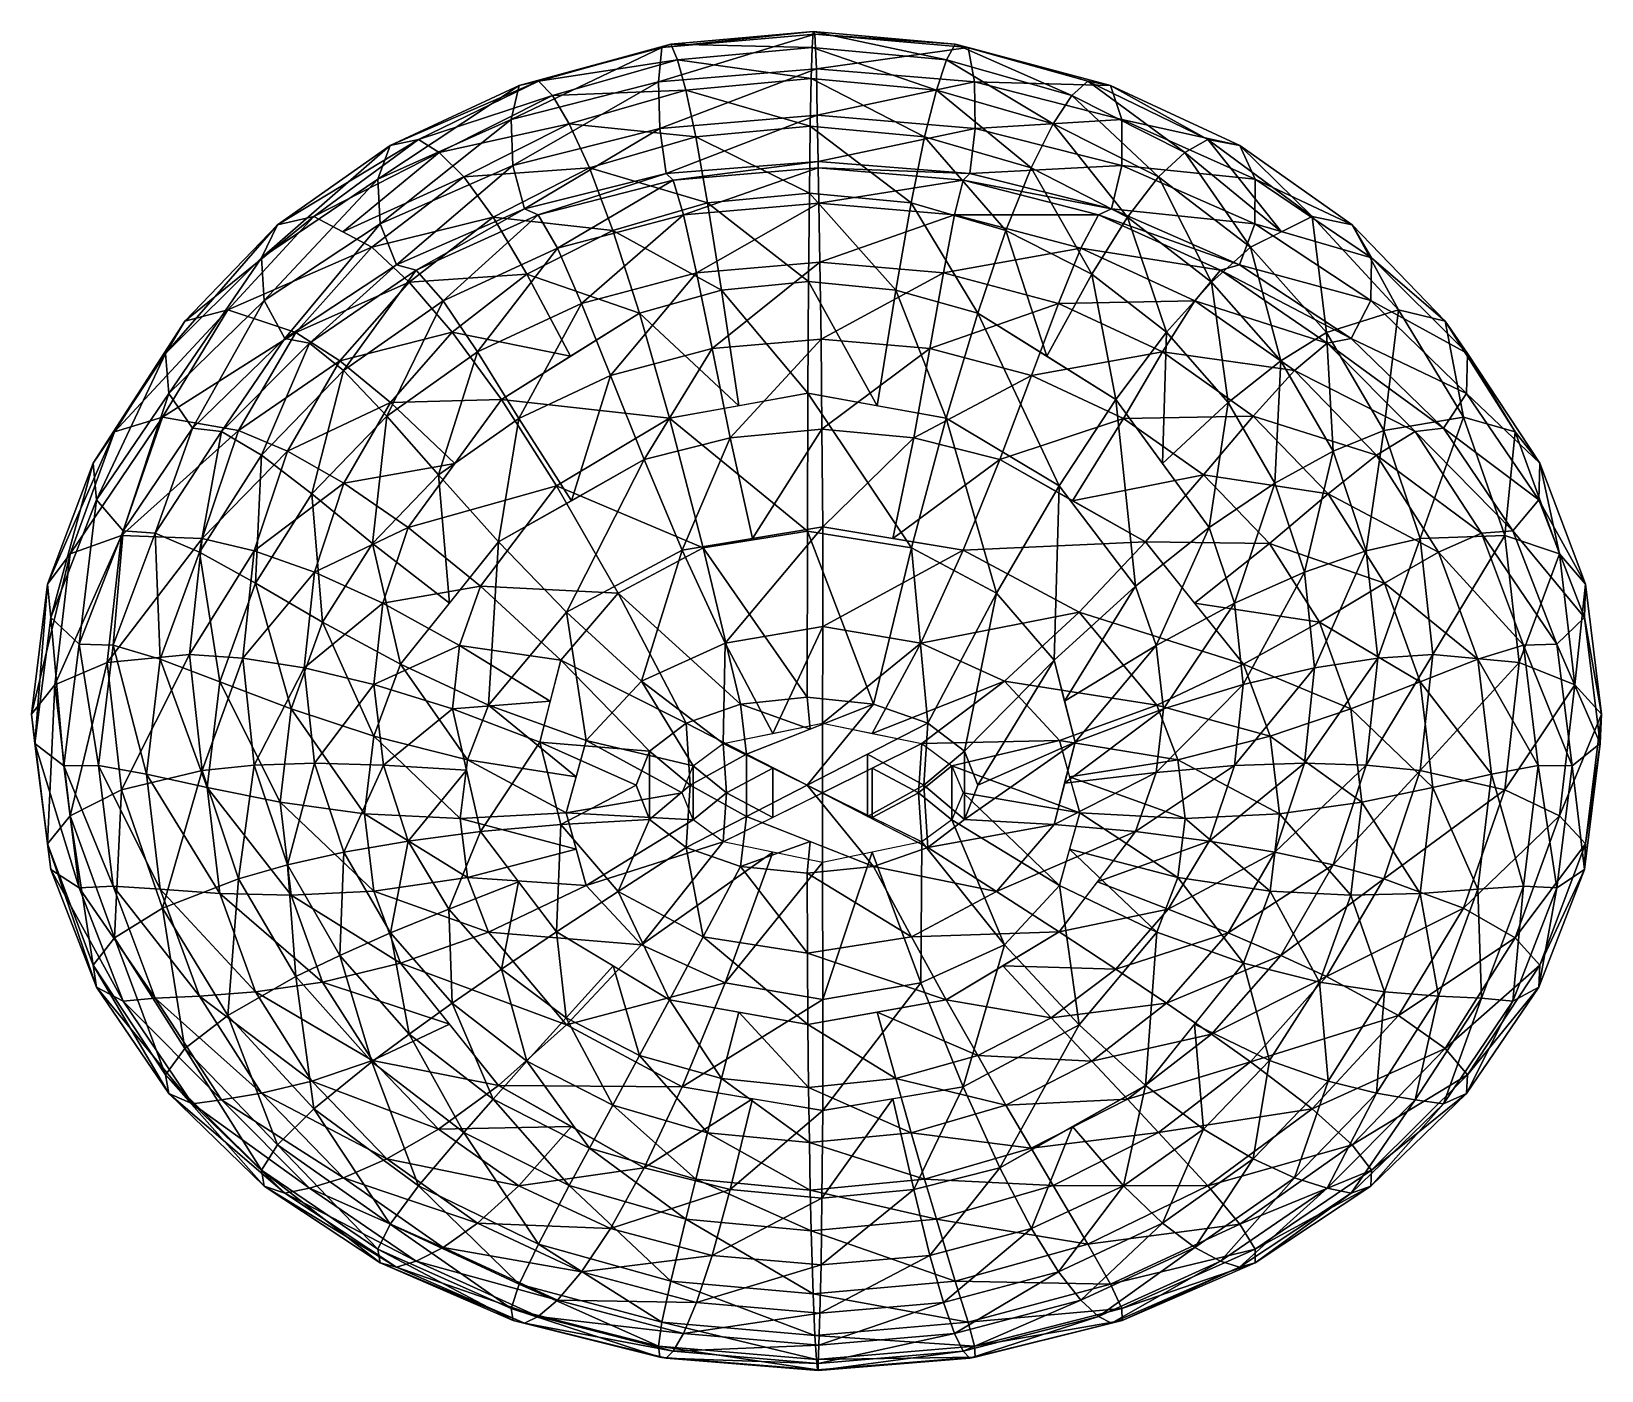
# Model space of a CAD drawing. Extents: x -7.3 to 7.6, y -11.8 to 1.
import ezdxf

# ---------------------------------------------------------------- set-up
doc = ezdxf.new("R2010")
doc.units = 0

msp = doc.modelspace()

# ---------------------------------------------------------------- linework, layer by layer
at = {"layer": 'Pied_g0', "color": 2}
for points in [[(0.15167, 0.61987, -7.19738), (0.13659, 0.94812, -10.15362), (-1.35064, 0.49499, -7.22625)], [(-1.31774, 0.82226, -10.18505), (-1.35064, 0.49499, -7.22625), (0.13659, 0.94812, -10.15362)], [(0.13659, 0.94812, -10.15362), (0.11907, 0.97448, -12.86889), (-1.31774, 0.82226, -10.18505)], [(-1.23193, 0.85235, -12.89746), (-1.31774, 0.82226, -10.18505), (0.11907, 0.97448, -12.86889)], [(0.11907, 0.97448, -12.86889), (0.10986, 0.82098, -14.0949), (-1.23193, 0.85235, -12.89746)], [(0.10986, 0.82098, -14.0949), (0.11907, 0.97448, -12.86889), (1.38793, 0.70318, -14.1206)], [(0.11907, 0.97448, -12.86889), (0.13659, 0.94812, -10.15362), (1.47052, 0.85235, -12.89746)], [(1.47052, 0.85235, -12.89746), (1.38793, 0.70318, -14.1206), (0.11907, 0.97448, -12.86889)], [(0.13659, 0.94812, -10.15362), (0.15167, 0.61987, -7.19738), (1.59136, 0.82226, -10.18505)], [(1.59136, 0.82226, -10.18505), (1.47052, 0.85235, -12.89746), (0.13659, 0.94812, -10.15362)], [(-1.35064, 0.49499, -7.22625), (-1.31774, 0.82226, -10.18505), (-2.75036, 0.1372, -7.25555)], [(-2.67279, 0.4616, -10.21685), (-2.75036, 0.1372, -7.25555), (-1.31774, 0.82226, -10.18505)], [(-1.31774, 0.82226, -10.18505), (-1.23193, 0.85235, -12.89746), (-2.67279, 0.4616, -10.21685)], [(-2.49072, 0.50244, -12.92626), (-2.67279, 0.4616, -10.21685), (-1.23193, 0.85235, -12.89746)], [(-1.23193, 0.85235, -12.89746), (-1.16784, 0.70318, -14.1206), (-2.49072, 0.50244, -12.92626)], [(-1.16784, 0.70318, -14.1206), (-1.23193, 0.85235, -12.89746), (0.10986, 0.82098, -14.0949)], [(0.10986, 0.82098, -14.0949), (0.10083, 0.52813, -15.21148), (-1.16784, 0.70318, -14.1206)], [(0.10083, 0.52813, -15.21148), (0.10986, 0.82098, -14.0949), (1.29058, 0.41668, -15.23364)], [(1.38793, 0.70318, -14.1206), (1.29058, 0.41668, -15.23364), (0.10986, 0.82098, -14.0949)], [(1.65441, 0.49499, -7.22619), (1.59136, 0.82226, -10.18505), (0.15167, 0.61987, -7.19738)], [(1.38793, 0.70318, -14.1206), (1.47052, 0.85235, -12.89746), (2.57867, 0.36566, -14.14636)], [(1.47052, 0.85235, -12.89746), (1.59136, 0.82226, -10.18505), (2.72961, 0.50244, -12.92626)], [(2.72961, 0.50244, -12.92626), (2.57867, 0.36566, -14.14636), (1.47052, 0.85235, -12.89746)], [(1.59136, 0.82226, -10.18505), (1.65441, 0.49499, -7.22619), (2.94677, 0.4616, -10.21685)], [(2.94677, 0.4616, -10.21685), (2.72961, 0.50244, -12.92626), (1.59136, 0.82226, -10.18505)], [(-2.35827, 0.36566, -14.14642), (-2.49072, 0.50244, -12.92626), (-1.16784, 0.70318, -14.1206)], [(-1.16784, 0.70318, -14.1206), (-1.08862, 0.41668, -15.23364), (-2.35827, 0.36566, -14.14642)], [(-1.35064, 0.49499, -7.22625), (-1.33776, 0.05206, -4.15789), (0.15167, 0.61987, -7.19738)], [(0.15887, 0.17974, -4.14257), (0.15167, 0.61987, -7.19738), (-1.33776, 0.05206, -4.15789)], [(-1.08862, 0.41668, -15.23364), (-1.16784, 0.70318, -14.1206), (0.10083, 0.52813, -15.21148)], [(0.15167, 0.61987, -7.19738), (0.15887, 0.17974, -4.14257), (1.65441, 0.49499, -7.22619)], [(1.29058, 0.41668, -15.23364), (1.38793, 0.70318, -14.1206), (2.39916, 0.09722, -15.25579)], [(2.57867, 0.36566, -14.14636), (2.39916, 0.09722, -15.25579), (1.38793, 0.70318, -14.1206)], [(-2.75036, 0.1372, -7.25555), (-2.67279, 0.4616, -10.21685), (-4.01751, -0.42877, -7.28509)], [(-3.89947, -0.109, -10.24884), (-4.01751, -0.42877, -7.28509), (-2.67279, 0.4616, -10.21685)], [(-2.67279, 0.4616, -10.21685), (-2.49072, 0.50244, -12.92626), (-3.89947, -0.109, -10.24884)], [(-3.63024, -0.0512, -12.95507), (-3.89947, -0.109, -10.24884), (-2.49072, 0.50244, -12.92626)], [(-2.49072, 0.50244, -12.92626), (-2.35827, 0.36566, -14.14642), (-3.63024, -0.0512, -12.95507)], [(-2.75036, 0.1372, -7.25555), (-2.73236, -0.30004, -4.17456), (-1.35064, 0.49499, -7.22625)], [(-1.33776, 0.05206, -4.15789), (-1.35064, 0.49499, -7.22625), (-2.73236, -0.30004, -4.17456)], [(0.10083, 0.52813, -15.21148), (0.09204, 0.07446, -16.20196), (-1.08862, 0.41668, -15.23364)], [(0.09204, 0.07446, -16.20196), (0.10083, 0.52813, -15.21148), (1.17834, -0.02838, -16.22015)], [(1.29058, 0.41668, -15.23364), (1.17834, -0.02838, -16.22015), (0.10083, 0.52813, -15.21148)], [(1.65802, 0.05206, -4.15789), (1.65441, 0.49499, -7.22619), (0.15887, 0.17974, -4.14257)], [(1.65441, 0.49499, -7.22619), (1.65802, 0.05206, -4.15789), (3.05444, 0.1372, -7.25549)], [(3.05444, 0.1372, -7.25549), (2.94677, 0.4616, -10.21685), (1.65441, 0.49499, -7.22619)], [(2.57867, 0.36566, -14.14636), (2.72961, 0.50244, -12.92626), (3.65313, -0.17529, -14.1651)], [(2.72961, 0.50244, -12.92626), (2.94677, 0.4616, -10.21685), (3.86914, -0.0512, -12.95501)], [(3.86914, -0.0512, -12.95501), (3.65313, -0.17529, -14.1651), (2.72961, 0.50244, -12.92626)], [(2.94677, 0.4616, -10.21685), (3.05444, 0.1372, -7.25549), (4.17346, -0.109, -10.24877)], [(4.17346, -0.109, -10.24877), (3.86914, -0.0512, -12.95501), (2.94677, 0.4616, -10.21685)], [(-3.43267, -0.17529, -14.16516), (-3.63024, -0.0512, -12.95507), (-2.35827, 0.36566, -14.14642)], [(-2.35827, 0.36566, -14.14642), (-2.19689, 0.09722, -15.25579), (-3.43267, -0.17529, -14.16516)], [(-2.19689, 0.09722, -15.25579), (-2.35827, 0.36566, -14.14642), (-1.08862, 0.41668, -15.23364)], [(-1.08862, 0.41668, -15.23364), (-0.99389, -0.02838, -16.22015), (-2.19689, 0.09722, -15.25579)], [(-0.99389, -0.02838, -16.22015), (-1.08862, 0.41668, -15.23364), (0.09204, 0.07446, -16.20196)], [(1.17834, -0.02838, -16.22015), (1.29058, 0.41668, -15.23364), (2.19042, -0.32336, -16.23834)], [(2.39916, 0.09722, -15.25579), (2.19042, -0.32336, -16.23834), (1.29058, 0.41668, -15.23364)], [(2.39916, 0.09722, -15.25579), (2.57867, 0.36566, -14.14636), (3.40246, -0.4082, -15.27783)], [(3.65313, -0.17529, -14.1651), (3.40246, -0.4082, -15.27783), (2.57867, 0.36566, -14.14636)], [(-1.33776, 0.05206, -4.15789), (-1.27716, -0.37713, -1.08776), (0.15887, 0.17974, -4.14257)], [(0.16619, -0.26019, -1.08776), (0.15887, 0.17974, -4.14257), (-1.27716, -0.37713, -1.08776)], [(0.15887, 0.17974, -4.14257), (0.16619, -0.26019, -1.08776), (1.65802, 0.05206, -4.15789)], [(-4.01751, -0.42877, -7.28509), (-3.99505, -0.8529, -4.19219), (-2.75036, 0.1372, -7.25555)], [(-2.73236, -0.30004, -4.17456), (-2.75036, 0.1372, -7.25555), (-3.99505, -0.8529, -4.19219)], [(-3.20019, -0.4082, -15.27789), (-3.43267, -0.17529, -14.16516), (-2.19689, 0.09722, -15.25579)], [(-2.19689, 0.09722, -15.25579), (-2.00573, -0.32336, -16.23834), (-3.20019, -0.4082, -15.27789)], [(-2.73236, -0.30004, -4.17456), (-2.622, -0.7124, -1.08782), (-1.33776, 0.05206, -4.15789)], [(-1.27716, -0.37713, -1.08776), (-1.33776, 0.05206, -4.15789), (-2.622, -0.7124, -1.08782)], [(-2.00573, -0.32336, -16.23834), (-2.19689, 0.09722, -15.25579), (-0.99389, -0.02838, -16.22015)], [(0.09204, 0.07446, -16.20196), (0.08392, -0.56127, -17.05017), (-0.99389, -0.02838, -16.22015)], [(0.08392, -0.56127, -17.05017), (0.09204, 0.07446, -16.20196), (1.05108, -0.65301, -17.06414)], [(1.17834, -0.02838, -16.22015), (1.05108, -0.65301, -17.06414), (0.09204, 0.07446, -16.20196)], [(1.60992, -0.37713, -1.08776), (1.65802, 0.05206, -4.15789), (0.16619, -0.26019, -1.08776)], [(1.65802, 0.05206, -4.15789), (1.60992, -0.37713, -1.08776), (3.05456, -0.30004, -4.17456)], [(3.05456, -0.30004, -4.17456), (3.05444, 0.1372, -7.25549), (1.65802, 0.05206, -4.15789)], [(2.19042, -0.32336, -16.23834), (2.39916, 0.09722, -15.25579), (3.10638, -0.78991, -16.25622)], [(3.40246, -0.4082, -15.27783), (3.10638, -0.78991, -16.25622), (2.39916, 0.09722, -15.25579)], [(3.05444, 0.1372, -7.25549), (3.05456, -0.30004, -4.17456), (4.32159, -0.42877, -7.28503)], [(4.32159, -0.42877, -7.28503), (4.17346, -0.109, -10.24877), (3.05444, 0.1372, -7.25549)], [(-4.01751, -0.42877, -7.28509), (-3.89947, -0.109, -10.24884), (-5.12176, -1.17803, -7.31475)], [(-4.9685, -0.86444, -10.28082), (-5.12176, -1.17803, -7.31475), (-3.89947, -0.109, -10.24884)], [(-3.89947, -0.109, -10.24884), (-3.63024, -0.0512, -12.95507), (-4.9685, -0.86444, -10.28082)], [(-4.62329, -0.78405, -12.98376), (-4.9685, -0.86444, -10.28082), (-3.63024, -0.0512, -12.95507)], [(-3.63024, -0.0512, -12.95507), (-3.43267, -0.17529, -14.16516), (-4.62329, -0.78405, -12.98376)], [(-0.99389, -0.02838, -16.22015), (-0.88293, -0.65301, -17.06414), (-2.00573, -0.32336, -16.23834)], [(-0.88293, -0.65301, -17.06414), (-0.99389, -0.02838, -16.22015), (0.08392, -0.56127, -17.05017)], [(1.05108, -0.65301, -17.06414), (1.17834, -0.02838, -16.22015), (1.95214, -0.91619, -17.07806)], [(2.19042, -0.32336, -16.23834), (1.95214, -0.91619, -17.07806), (1.17834, -0.02838, -16.22015)], [(3.65313, -0.17529, -14.1651), (3.86914, -0.0512, -12.95501), (4.56951, -0.93066, -14.14172)], [(3.86914, -0.0512, -12.95501), (4.17346, -0.109, -10.24877), (4.8623, -0.78405, -12.9837)], [(4.8623, -0.78405, -12.9837), (4.56951, -0.93066, -14.14172), (3.86914, -0.0512, -12.95501)], [(4.17346, -0.109, -10.24877), (4.32159, -0.42877, -7.28503), (5.24255, -0.86444, -10.28076)], [(5.24255, -0.86444, -10.28076), (4.8623, -0.78405, -12.9837), (4.17346, -0.109, -10.24877)], [(-4.34893, -0.93066, -14.14178), (-4.62329, -0.78405, -12.98376), (-3.43267, -0.17529, -14.16516)], [(-3.43267, -0.17529, -14.16516), (-3.20019, -0.4082, -15.27789), (-4.34893, -0.93066, -14.14178)], [(-1.27716, -0.37713, -1.08776), (-1.20867, -0.43768, 1.11193), (0.16619, -0.26019, -1.08776)], [(0.1687, -0.32202, 1.12451), (0.16619, -0.26019, -1.08776), (-1.20867, -0.43768, 1.11193)], [(0.16619, -0.26019, -1.08776), (0.1687, -0.32202, 1.12451), (1.60992, -0.37713, -1.08776)], [(3.40246, -0.4082, -15.27783), (3.65313, -0.17529, -14.1651), (4.27685, -1.0772, -15.29968)], [(4.56951, -0.93066, -14.14172), (4.27685, -1.0772, -15.29968), (3.65313, -0.17529, -14.1651)], [(-5.12176, -1.17803, -7.31475), (-5.09552, -1.58239, -4.21057), (-4.01751, -0.42877, -7.28509)], [(-3.99505, -0.8529, -4.19219), (-4.01751, -0.42877, -7.28509), (-5.09552, -1.58239, -4.21057)], [(-4.07446, -1.0772, -15.29974), (-4.34893, -0.93066, -14.14178), (-3.20019, -0.4082, -15.27789)], [(-3.20019, -0.4082, -15.27789), (-2.92169, -0.78991, -16.25622), (-4.07446, -1.0772, -15.29974)], [(-3.99505, -0.8529, -4.19219), (-3.83941, -1.24267, -1.08795), (-2.73236, -0.30004, -4.17456)], [(-2.622, -0.7124, -1.08782), (-2.73236, -0.30004, -4.17456), (-3.83941, -1.24267, -1.08795)], [(-2.92169, -0.78991, -16.25622), (-3.20019, -0.4082, -15.27789), (-2.00573, -0.32336, -16.23834)], [(-2.00573, -0.32336, -16.23834), (-1.78369, -0.91619, -17.07806), (-2.92169, -0.78991, -16.25622)], [(-2.622, -0.7124, -1.08782), (-2.492, -0.7691, 1.09906), (-1.27716, -0.37713, -1.08776)], [(-1.20867, -0.43768, 1.11193), (-1.27716, -0.37713, -1.08776), (-2.492, -0.7691, 1.09906)], [(-2.492, -0.7691, 1.09906), (-2.31036, -1.08502, 3.09124), (-1.20867, -0.43768, 1.11193)], [(-1.11138, -0.76849, 3.11108), (-1.20867, -0.43768, 1.11193), (-2.31036, -1.08502, 3.09124)], [(-1.78369, -0.91619, -17.07806), (-2.00573, -0.32336, -16.23834), (-0.88293, -0.65301, -17.06414)], [(-1.20867, -0.43768, 1.11193), (-1.11138, -0.76849, 3.11108), (0.1687, -0.32202, 1.12451)], [(0.17547, -0.65808, 3.13061), (0.1687, -0.32202, 1.12451), (-1.11138, -0.76849, 3.11108)], [(0.1687, -0.32202, 1.12451), (0.17547, -0.65808, 3.13061), (1.54638, -0.43768, 1.11193)], [(1.54638, -0.43768, 1.11193), (1.60992, -0.37713, -1.08776), (0.1687, -0.32202, 1.12451)], [(1.46264, -0.76849, 3.11108), (1.54638, -0.43768, 1.11193), (0.17547, -0.65808, 3.13061)], [(1.54638, -0.43768, 1.11193), (1.46264, -0.76849, 3.11108), (2.83001, -0.7691, 1.09906)], [(1.60992, -0.37713, -1.08776), (1.54638, -0.43768, 1.11193), (2.95501, -0.7124, -1.08782)], [(2.83001, -0.7691, 1.09906), (2.95501, -0.7124, -1.08782), (1.54638, -0.43768, 1.11193)], [(2.95501, -0.7124, -1.08782), (3.05456, -0.30004, -4.17456), (1.60992, -0.37713, -1.08776)], [(1.95214, -0.91619, -17.07806), (2.19042, -0.32336, -16.23834), (2.76763, -1.33251, -17.09167)], [(3.10638, -0.78991, -16.25622), (2.76763, -1.33251, -17.09167), (2.19042, -0.32336, -16.23834)], [(3.05456, -0.30004, -4.17456), (2.95501, -0.7124, -1.08782), (4.31842, -0.8529, -4.19219)], [(4.31842, -0.8529, -4.19219), (4.32159, -0.42877, -7.28503), (3.05456, -0.30004, -4.17456)], [(3.10638, -0.78991, -16.25622), (3.40246, -0.4082, -15.27783), (3.90466, -1.40753, -16.27398)], [(4.27685, -1.0772, -15.29968), (3.90466, -1.40753, -16.27398), (3.40246, -0.4082, -15.27783)], [(4.32159, -0.42877, -7.28503), (4.31842, -0.8529, -4.19219), (5.4259, -1.17803, -7.31469)], [(5.4259, -1.17803, -7.31469), (5.24255, -0.86444, -10.28076), (4.32159, -0.42877, -7.28503)], [(0.08392, -0.56127, -17.05017), (0.07653, -1.40051, -17.73937), (-0.88293, -0.65301, -17.06414)], [(0.07653, -1.40051, -17.73937), (0.08392, -0.56127, -17.05017), (0.90557, -1.48565, -17.74914)], [(1.05108, -0.65301, -17.06414), (0.90557, -1.48565, -17.74914), (0.08392, -0.56127, -17.05017)], [(-3.83941, -1.24267, -1.08795), (-3.6538, -1.29339, 1.08612), (-2.622, -0.7124, -1.08782)], [(-2.492, -0.7691, 1.09906), (-2.622, -0.7124, -1.08782), (-3.6538, -1.29339, 1.08612)], [(-0.88293, -0.65301, -17.06414), (-0.75225, -1.48565, -17.74914), (-1.78369, -0.91619, -17.07806)], [(-1.11138, -0.76849, 3.11108), (-0.98785, -1.31945, 4.88128), (0.17547, -0.65808, 3.13061)], [(0.18469, -1.21777, 4.90319), (0.17547, -0.65808, 3.13061), (-0.98785, -1.31945, 4.88128)], [(-0.75225, -1.48565, -17.74914), (-0.88293, -0.65301, -17.06414), (0.07653, -1.40051, -17.73937)], [(0.17547, -0.65808, 3.13061), (0.18469, -1.21777, 4.90319), (1.46264, -0.76849, 3.11108)], [(0.90557, -1.48565, -17.74914), (1.05108, -0.65301, -17.06414), (1.68365, -1.7019, -17.75891)], [(1.95214, -0.91619, -17.07806), (1.68365, -1.7019, -17.75891), (1.05108, -0.65301, -17.06414)], [(2.95501, -0.7124, -1.08782), (2.83001, -0.7691, 1.09906), (4.17248, -1.24267, -1.08795)], [(4.17248, -1.24267, -1.08795), (4.31842, -0.8529, -4.19219), (2.95501, -0.7124, -1.08782)], [(-5.12176, -1.17803, -7.31475), (-4.9685, -0.86444, -10.28082), (-6.0332, -2.08587, -7.34417)], [(-5.85095, -1.77972, -10.31237), (-6.0332, -2.08587, -7.34417), (-4.9685, -0.86444, -10.28082)], [(-4.9685, -0.86444, -10.28082), (-4.62329, -0.78405, -12.98376), (-5.85095, -1.77972, -10.31237)], [(-5.44305, -1.67211, -13.01196), (-5.85095, -1.77972, -10.31237), (-4.62329, -0.78405, -12.98376)], [(-4.62329, -0.78405, -12.98376), (-4.07446, -1.0772, -15.29974), (-5.44305, -1.67211, -13.01196)], [(-5.09552, -1.58239, -4.21057), (-4.90039, -1.94464, -1.08807), (-3.99505, -0.8529, -4.19219)], [(-3.83941, -1.24267, -1.08795), (-3.99505, -0.8529, -4.19219), (-4.90039, -1.94464, -1.08807)], [(-3.7199, -1.40753, -16.27404), (-4.07446, -1.0772, -15.29974), (-2.92169, -0.78991, -16.25622)], [(-2.92169, -0.78991, -16.25622), (-2.59912, -1.33251, -17.09173), (-3.7199, -1.40753, -16.27404)], [(-3.6538, -1.29339, 1.08612), (-3.39581, -1.58581, 3.07128), (-2.492, -0.7691, 1.09906)], [(-2.31036, -1.08502, 3.09124), (-2.492, -0.7691, 1.09906), (-3.39581, -1.58581, 3.07128)], [(-2.59912, -1.33251, -17.09173), (-2.92169, -0.78991, -16.25622), (-1.78369, -0.91619, -17.07806)], [(-2.31036, -1.08502, 3.09124), (-2.08032, -1.61071, 4.85913), (-1.11138, -0.76849, 3.11108)], [(-0.98785, -1.31945, 4.88128), (-1.11138, -0.76849, 3.11108), (-2.08032, -1.61071, 4.85913)], [(1.35748, -1.31945, 4.88128), (1.46264, -0.76849, 3.11108), (0.18469, -1.21777, 4.90319)], [(1.46264, -0.76849, 3.11108), (1.35748, -1.31945, 4.88128), (2.66192, -1.08502, 3.09124)], [(2.66192, -1.08502, 3.09124), (2.83001, -0.7691, 1.09906), (1.46264, -0.76849, 3.11108)], [(2.83001, -0.7691, 1.09906), (2.66192, -1.08502, 3.09124), (3.99176, -1.29339, 1.08612)], [(2.76763, -1.33251, -17.09167), (3.10638, -0.78991, -16.25622), (3.47833, -1.8836, -17.10516)], [(3.99176, -1.29339, 1.08612), (4.17248, -1.24267, -1.08795), (2.83001, -0.7691, 1.09906)], [(3.90466, -1.40753, -16.27398), (3.47833, -1.8836, -17.10516), (3.10638, -0.78991, -16.25622)], [(4.31842, -0.8529, -4.19219), (4.17248, -1.24267, -1.08795), (5.41973, -1.58239, -4.21057)], [(4.27685, -1.0772, -15.29968), (4.8623, -0.78405, -12.9837), (4.99829, -1.88781, -15.32104)], [(5.41973, -1.58239, -4.21057), (5.4259, -1.17803, -7.31469), (4.31842, -0.8529, -4.19219)], [(4.8623, -0.78405, -12.9837), (5.24255, -0.86444, -10.28076), (5.68176, -1.67211, -13.0119)], [(5.68176, -1.67211, -13.0119), (4.99829, -1.88781, -15.32104), (4.8623, -0.78405, -12.9837)], [(5.24255, -0.86444, -10.28076), (5.4259, -1.17803, -7.31469), (6.12463, -1.77972, -10.31231)], [(6.12463, -1.77972, -10.31231), (5.68176, -1.67211, -13.0119), (5.24255, -0.86444, -10.28076)], [(-1.78369, -0.91619, -17.07806), (-1.53009, -1.7019, -17.75897), (-2.59912, -1.33251, -17.09173)], [(-1.53009, -1.7019, -17.75897), (-1.78369, -0.91619, -17.07806), (-0.75225, -1.48565, -17.74914)], [(1.68365, -1.7019, -17.75891), (1.95214, -0.91619, -17.07806), (2.34008, -2.1126, -17.76824)], [(2.76763, -1.33251, -17.09167), (2.34008, -2.1126, -17.76824), (1.95214, -0.91619, -17.07806)], [(-6.0332, -2.08587, -7.34417), (-6.00402, -2.46496, -4.22937), (-5.12176, -1.17803, -7.31475)], [(-5.09552, -1.58239, -4.21057), (-5.12176, -1.17803, -7.31475), (-6.00402, -2.46496, -4.22937)], [(-4.79614, -1.88781, -15.3211), (-5.44305, -1.67211, -13.01196), (-4.07446, -1.0772, -15.29974)], [(-4.07446, -1.0772, -15.29974), (-3.7199, -1.40753, -16.27404), (-4.79614, -1.88781, -15.3211)], [(-3.39581, -1.58581, 3.07128), (-3.06933, -2.07159, 4.83697), (-2.31036, -1.08502, 3.09124)], [(-2.08032, -1.61071, 4.85913), (-2.31036, -1.08502, 3.09124), (-3.06933, -2.07159, 4.83697)], [(2.45019, -1.61071, 4.85913), (2.66192, -1.08502, 3.09124), (1.35748, -1.31945, 4.88128)], [(2.66192, -1.08502, 3.09124), (2.45019, -1.61071, 4.85913), (3.74731, -1.58581, 3.07128)], [(3.74731, -1.58581, 3.07128), (3.99176, -1.29339, 1.08612), (2.66192, -1.08502, 3.09124)], [(3.90466, -1.40753, -16.27398), (4.27685, -1.0772, -15.29968), (4.56335, -2.15588, -16.29113)], [(4.99829, -1.88781, -15.32104), (4.56335, -2.15588, -16.29113), (4.27685, -1.0772, -15.29968)], [(5.4259, -1.17803, -7.31469), (5.41973, -1.58239, -4.21057), (6.33703, -2.08587, -7.34411)], [(6.33703, -2.08587, -7.34411), (6.12463, -1.77972, -10.31231), (5.4259, -1.17803, -7.31469)], [(-4.90039, -1.94464, -1.08807), (-4.66619, -1.98748, 1.07293), (-3.83941, -1.24267, -1.08795)], [(-3.6538, -1.29339, 1.08612), (-3.83941, -1.24267, -1.08795), (-4.66619, -1.98748, 1.07293)], [(-4.66619, -1.98748, 1.07293), (-4.34167, -2.24865, 3.05126), (-3.6538, -1.29339, 1.08612)], [(-3.39581, -1.58581, 3.07128), (-3.6538, -1.29339, 1.08612), (-4.34167, -2.24865, 3.05126)], [(-3.30981, -1.8836, -17.10522), (-3.7199, -1.40753, -16.27404), (-2.59912, -1.33251, -17.09173)], [(-2.59912, -1.33251, -17.09173), (-2.18652, -2.1126, -17.76831), (-3.30981, -1.8836, -17.10522)], [(-2.18652, -2.1126, -17.76831), (-2.59912, -1.33251, -17.09173), (-1.53009, -1.7019, -17.75897)], [(-2.08032, -1.61071, 4.85913), (-1.80474, -2.29656, 6.3731), (-0.98785, -1.31945, 4.88128)], [(-0.84033, -2.03997, 6.39385), (-0.98785, -1.31945, 4.88128), (-1.80474, -2.29656, 6.3731)], [(-0.98785, -1.31945, 4.88128), (-0.84033, -2.03997, 6.39385), (0.18469, -1.21777, 4.90319)], [(0.19482, -1.95043, 6.41461), (0.18469, -1.21777, 4.90319), (-0.84033, -2.03997, 6.39385)], [(0.18469, -1.21777, 4.90319), (0.19482, -1.95043, 6.41461), (1.35748, -1.31945, 4.88128)], [(1.23016, -2.03997, 6.39385), (1.35748, -1.31945, 4.88128), (0.19482, -1.95043, 6.41461)], [(1.35748, -1.31945, 4.88128), (1.23016, -2.03997, 6.39385), (2.45019, -1.61071, 4.85913)], [(2.34008, -2.1126, -17.76824), (2.76763, -1.33251, -17.09167), (2.99664, -2.52325, -17.77764)], [(3.47833, -1.8836, -17.10516), (2.99664, -2.52325, -17.77764), (2.76763, -1.33251, -17.09167)], [(3.99176, -1.29339, 1.08612), (3.74731, -1.58581, 3.07128), (5.00421, -1.98748, 1.07293)], [(4.17248, -1.24267, -1.08795), (3.99176, -1.29339, 1.08612), (5.23345, -1.94464, -1.08807)], [(5.00421, -1.98748, 1.07293), (5.23345, -1.94464, -1.08807), (3.99176, -1.29339, 1.08612)], [(5.23345, -1.94464, -1.08807), (5.41973, -1.58239, -4.21057), (4.17248, -1.24267, -1.08795)], [(-4.37878, -2.15588, -16.29119), (-4.79614, -1.88781, -15.3211), (-3.7199, -1.40753, -16.27404)], [(-3.7199, -1.40753, -16.27404), (-3.30981, -1.8836, -17.10522), (-4.37878, -2.15588, -16.29119)], [(-0.75225, -1.48565, -17.74914), (-0.58679, -2.58258, -18.25915), (-1.53009, -1.7019, -17.75897)], [(0.07653, -1.40051, -17.73937), (0.07031, -2.46447, -18.25323), (-0.75225, -1.48565, -17.74914)], [(-0.58679, -2.58258, -18.25915), (-0.75225, -1.48565, -17.74914), (0.07031, -2.46447, -18.25323)], [(0.07031, -2.46447, -18.25323), (0.07653, -1.40051, -17.73937), (0.72747, -2.58258, -18.25915)], [(0.90557, -1.48565, -17.74914), (0.72747, -2.58258, -18.25915), (0.07653, -1.40051, -17.73937)], [(0.72747, -2.58258, -18.25915), (0.90557, -1.48565, -17.74914), (1.38476, -2.7005, -18.26507)], [(1.68365, -1.7019, -17.75891), (1.38476, -2.7005, -18.26507), (0.90557, -1.48565, -17.74914)], [(3.47833, -1.8836, -17.10516), (3.90466, -1.40753, -16.27398), (4.06475, -2.55139, -17.11816)], [(4.56335, -2.15588, -16.29113), (4.06475, -2.55139, -17.11816), (3.90466, -1.40753, -16.27398)], [(-6.00402, -2.46496, -4.22937), (-5.77606, -2.79528, -1.08825), (-5.09552, -1.58239, -4.21057)], [(-4.90039, -1.94464, -1.08807), (-5.09552, -1.58239, -4.21057), (-5.77606, -2.79528, -1.08825)], [(-4.34167, -2.24865, 3.05126), (-3.93121, -2.68164, 4.815), (-3.39581, -1.58581, 3.07128)], [(-3.06933, -2.07159, 4.83697), (-3.39581, -1.58581, 3.07128), (-3.93121, -2.68164, 4.815)], [(-3.06933, -2.07159, 4.83697), (-2.67785, -2.70239, 6.3526), (-2.08032, -1.61071, 4.85913)], [(-1.80474, -2.29656, 6.3731), (-2.08032, -1.61071, 4.85913), (-2.67785, -2.70239, 6.3526)], [(2.19476, -2.29656, 6.3731), (2.45019, -1.61071, 4.85913), (1.23016, -2.03997, 6.39385)], [(2.45019, -1.61071, 4.85913), (2.19476, -2.29656, 6.3731), (3.43914, -2.07159, 4.83697)], [(3.43914, -2.07159, 4.83697), (3.74731, -1.58581, 3.07128), (2.45019, -1.61071, 4.85913)], [(3.74731, -1.58581, 3.07128), (3.43914, -2.07159, 4.83697), (4.69317, -2.24865, 3.05126)], [(4.69317, -2.24865, 3.05126), (5.00421, -1.98748, 1.07293), (3.74731, -1.58581, 3.07128)], [(5.41973, -1.58239, -4.21057), (5.23345, -1.94464, -1.08807), (6.32836, -2.46496, -4.2293)], [(6.32836, -2.46496, -4.2293), (6.33703, -2.08587, -7.34411), (5.41973, -1.58239, -4.21057)], [(-6.0332, -2.08587, -7.34417), (-5.85095, -1.77972, -10.31237), (-6.72155, -3.12738, -7.37329)], [(-6.51727, -2.82971, -10.34362), (-6.72155, -3.12738, -7.37329), (-5.85095, -1.77972, -10.31237)], [(-5.85095, -1.77972, -10.31237), (-5.44305, -1.67211, -13.01196), (-6.51727, -2.82971, -10.34362)], [(-6.06201, -2.69079, -13.03985), (-6.51727, -2.82971, -10.34362), (-5.44305, -1.67211, -13.01196)], [(-5.44305, -1.67211, -13.01196), (-4.79614, -1.88781, -15.3211), (-6.06201, -2.69079, -13.03985)], [(-1.53009, -1.7019, -17.75897), (-1.24377, -2.7005, -18.26513), (-2.84295, -2.52325, -17.7777)], [(-1.24377, -2.7005, -18.26513), (-1.53009, -1.7019, -17.75897), (-0.58679, -2.58258, -18.25915)], [(1.38476, -2.7005, -18.26507), (1.68365, -1.7019, -17.75891), (2.45874, -3.34368, -18.2763)], [(2.99664, -2.52325, -17.77764), (2.45874, -3.34368, -18.2763), (1.68365, -1.7019, -17.75891)], [(4.99829, -1.88781, -15.32104), (5.68176, -1.67211, -13.0119), (5.54321, -2.81774, -15.34204)], [(6.30059, -2.69079, -13.03979), (5.54321, -2.81774, -15.34204), (5.68176, -1.67211, -13.0119)], [(5.68176, -1.67211, -13.0119), (6.12463, -1.77972, -10.31231), (6.30059, -2.69079, -13.03979)], [(6.12463, -1.77972, -10.31231), (6.33703, -2.08587, -7.34411), (6.79089, -2.82971, -10.34356)], [(6.79089, -2.82971, -10.34356), (6.30059, -2.69079, -13.03979), (6.12463, -1.77972, -10.31231)], [(-5.34112, -2.81774, -15.34204), (-6.06201, -2.69079, -13.03985), (-4.79614, -1.88781, -15.3211)], [(-4.79614, -1.88781, -15.3211), (-4.37878, -2.15588, -16.29119), (-5.34112, -2.81774, -15.34204)], [(-3.89636, -2.55139, -17.11822), (-4.37878, -2.15588, -16.29119), (-3.30981, -1.8836, -17.10522)], [(-3.30981, -1.8836, -17.10522), (-2.84295, -2.52325, -17.7777), (-3.89636, -2.55139, -17.11822)], [(-2.84295, -2.52325, -17.7777), (-3.30981, -1.8836, -17.10522), (-2.18652, -2.1126, -17.76831)], [(2.99664, -2.52325, -17.77764), (3.47833, -1.8836, -17.10516), (3.43933, -3.13195, -17.78643)], [(4.06475, -2.55139, -17.11816), (3.43933, -3.13195, -17.78643), (3.47833, -1.8836, -17.10516)], [(4.56335, -2.15588, -16.29113), (4.99829, -1.88781, -15.32104), (5.06085, -3.01434, -16.3081)], [(5.54321, -2.81774, -15.34204), (5.06085, -3.01434, -16.3081), (4.99829, -1.88781, -15.32104)], [(-6.72155, -3.12738, -7.37329), (-6.69006, -3.47656, -4.24847), (-6.0332, -2.08587, -7.34417)], [(-6.00402, -2.46496, -4.22937), (-6.0332, -2.08587, -7.34417), (-6.69006, -3.47656, -4.24847)], [(-5.77606, -2.79528, -1.08825), (-5.50189, -2.82849, 1.05999), (-4.90039, -1.94464, -1.08807)], [(-4.66619, -1.98748, 1.07293), (-4.90039, -1.94464, -1.08807), (-5.50189, -2.82849, 1.05999)], [(-5.50189, -2.82849, 1.05999), (-5.12243, -3.05187, 3.03155), (-4.66619, -1.98748, 1.07293)], [(-4.34167, -2.24865, 3.05126), (-4.66619, -1.98748, 1.07293), (-5.12243, -3.05187, 3.03155)], [(-3.93121, -2.68164, 4.815), (-3.43872, -3.23974, 6.33221), (-3.06933, -2.07159, 4.83697)], [(-2.67785, -2.70239, 6.3526), (-3.06933, -2.07159, 4.83697), (-3.43872, -3.23974, 6.33221)], [(-1.80474, -2.29656, 6.3731), (-1.48626, -3.09375, 7.60382), (-0.84033, -2.03997, 6.39385)], [(-0.66815, -2.8869, 7.6206), (-0.84033, -2.03997, 6.39385), (-1.48626, -3.09375, 7.60382)], [(-0.84033, -2.03997, 6.39385), (-0.66815, -2.8869, 7.6206), (0.19482, -1.95043, 6.41461)], [(0.20391, -2.80554, 7.63751), (0.19482, -1.95043, 6.41461), (-0.66815, -2.8869, 7.6206)], [(0.19482, -1.95043, 6.41461), (0.20391, -2.80554, 7.63751), (1.23016, -2.03997, 6.39385)], [(1.07604, -2.8869, 7.6206), (1.23016, -2.03997, 6.39385), (0.20391, -2.80554, 7.63751)], [(1.23016, -2.03997, 6.39385), (1.07604, -2.8869, 7.6206), (2.19476, -2.29656, 6.3731)], [(3.06781, -2.70239, 6.3526), (3.43914, -2.07159, 4.83697), (2.19476, -2.29656, 6.3731)], [(3.43914, -2.07159, 4.83697), (3.06781, -2.70239, 6.3526), (4.30102, -2.68164, 4.815)], [(4.30102, -2.68164, 4.815), (4.69317, -2.24865, 3.05126), (3.43914, -2.07159, 4.83697)], [(5.00421, -1.98748, 1.07293), (4.69317, -2.24865, 3.05126), (5.83959, -2.82849, 1.05999)], [(5.23345, -1.94464, -1.08807), (5.00421, -1.98748, 1.07293), (6.10888, -2.79528, -1.08825)], [(5.83959, -2.82849, 1.05999), (6.10888, -2.79528, -1.08825), (5.00421, -1.98748, 1.07293)], [(6.10888, -2.79528, -1.08825), (6.32836, -2.46496, -4.2293), (5.23345, -1.94464, -1.08807)], [(6.33703, -2.08587, -7.34411), (6.32836, -2.46496, -4.2293), (7.0252, -3.12738, -7.37322)], [(7.0252, -3.12738, -7.37322), (6.79089, -2.82971, -10.34356), (6.33703, -2.08587, -7.34411)], [(-4.87634, -3.01434, -16.3081), (-5.34112, -2.81774, -15.34204), (-4.37878, -2.15588, -16.29119)], [(-4.37878, -2.15588, -16.29119), (-3.89636, -2.55139, -17.11822), (-4.87634, -3.01434, -16.3081)], [(4.06475, -2.55139, -17.11816), (4.56335, -2.15588, -16.29113), (4.50769, -3.31738, -17.13085)], [(5.06085, -3.01434, -16.3081), (4.50769, -3.31738, -17.13085), (4.56335, -2.15588, -16.29113)], [(-5.12243, -3.05187, 3.03155), (-4.64257, -3.42089, 4.79333), (-4.34167, -2.24865, 3.05126)], [(-3.93121, -2.68164, 4.815), (-4.34167, -2.24865, 3.05126), (-4.64257, -3.42089, 4.79333)], [(-2.67785, -2.70239, 6.3526), (-2.17749, -3.48522, 7.58752), (-1.80474, -2.29656, 6.3731)], [(-1.48626, -3.09375, 7.60382), (-1.80474, -2.29656, 6.3731), (-2.17749, -3.48522, 7.58752)], [(1.89434, -3.09375, 7.60382), (2.19476, -2.29656, 6.3731), (1.07604, -2.8869, 7.6206)], [(2.19476, -2.29656, 6.3731), (1.89434, -3.09375, 7.60382), (3.06781, -2.70239, 6.3526)], [(4.69317, -2.24865, 3.05126), (4.30102, -2.68164, 4.815), (5.47363, -3.05187, 3.03155)], [(5.47363, -3.05187, 3.03155), (5.83959, -2.82849, 1.05999), (4.69317, -2.24865, 3.05126)], [(-6.69006, -3.47656, -4.24847), (-6.43731, -3.77105, -1.0885), (-6.00402, -2.46496, -4.22937)], [(-5.77606, -2.79528, -1.08825), (-6.00402, -2.46496, -4.22937), (-6.43731, -3.77105, -1.0885)], [(-3.28588, -3.13195, -17.78649), (-3.89636, -2.55139, -17.11822), (-2.84295, -2.52325, -17.7777)], [(-2.84295, -2.52325, -17.7777), (-2.31762, -3.34368, -18.2763), (-3.72863, -3.7406, -17.79528)], [(-2.31762, -3.34368, -18.2763), (-2.84295, -2.52325, -17.7777), (-1.24377, -2.7005, -18.26513)], [(0.07031, -2.46447, -18.25323), (0.0653, -3.77459, -18.57537), (-1.24377, -2.7005, -18.26513)], [(0.0653, -3.77459, -18.57537), (0.07031, -2.46447, -18.25323), (1.05487, -3.93243, -18.5805)], [(1.38476, -2.7005, -18.26507), (1.05487, -3.93243, -18.5805), (0.07031, -2.46447, -18.25323)], [(2.45874, -3.34368, -18.2763), (2.99664, -2.52325, -17.77764), (3.18292, -4.29693, -18.28656)], [(3.88208, -3.7406, -17.79528), (3.18292, -4.29693, -18.28656), (2.99664, -2.52325, -17.77764)], [(6.32836, -2.46496, -4.2293), (6.10888, -2.79528, -1.08825), (7.01452, -3.47656, -4.24841)], [(7.01452, -3.47656, -4.24841), (7.0252, -3.12738, -7.37322), (6.32836, -2.46496, -4.2293)], [(-4.33935, -3.31738, -17.13092), (-4.87634, -3.01434, -16.3081), (-3.89636, -2.55139, -17.11822)], [(-4.64257, -3.42089, 4.79333), (-4.06677, -3.89086, 6.31231), (-3.93121, -2.68164, 4.815)], [(-3.89636, -2.55139, -17.11822), (-3.28588, -3.13195, -17.78649), (-4.33935, -3.31738, -17.13092)], [(-3.43872, -3.23974, 6.33221), (-3.93121, -2.68164, 4.815), (-4.06677, -3.89086, 6.31231)], [(3.82867, -3.23974, 6.33221), (4.30102, -2.68164, 4.815), (3.06781, -2.70239, 6.3526)], [(3.43933, -3.13195, -17.78643), (4.06475, -2.55139, -17.11816), (3.88208, -3.7406, -17.79528)], [(4.30102, -2.68164, 4.815), (3.82867, -3.23974, 6.33221), (5.0122, -3.42089, 4.79333)], [(4.50769, -3.31738, -17.13085), (3.88208, -3.7406, -17.79528), (4.06475, -2.55139, -17.11816)], [(5.0122, -3.42089, 4.79333), (5.47363, -3.05187, 3.03155), (4.30102, -2.68164, 4.815)], [(-6.72155, -3.12738, -7.37329), (-6.51727, -2.82971, -10.34362), (-7.15667, -4.27783, -7.40185)], [(-6.93847, -3.98956, -10.3742), (-7.15667, -4.27783, -7.40185), (-6.51727, -2.82971, -10.34362)], [(-6.51727, -2.82971, -10.34362), (-6.06201, -2.69079, -13.03985), (-6.93847, -3.98956, -10.3742)], [(-6.45336, -3.81597, -13.06695), (-6.93847, -3.98956, -10.3742), (-6.06201, -2.69079, -13.03985)], [(-6.06201, -2.69079, -13.03985), (-5.34112, -2.81774, -15.34204), (-6.45336, -3.81597, -13.06695)], [(-5.68566, -3.8449, -15.36242), (-6.45336, -3.81597, -13.06695), (-5.34112, -2.81774, -15.34204)], [(-6.43731, -3.77105, -1.0885), (-6.13293, -3.79327, 1.04705), (-5.77606, -2.79528, -1.08825)], [(-5.50189, -2.82849, 1.05999), (-5.77606, -2.79528, -1.08825), (-6.13293, -3.79327, 1.04705)], [(-6.13293, -3.79327, 1.04705), (-5.71197, -3.97326, 3.0119), (-5.50189, -2.82849, 1.05999)], [(-5.12243, -3.05187, 3.03155), (-5.50189, -2.82849, 1.05999), (-5.71197, -3.97326, 3.0119)], [(-5.34112, -2.81774, -15.34204), (-4.87634, -3.01434, -16.3081), (-5.68566, -3.8449, -15.36242)], [(-3.43872, -3.23974, 6.33221), (-2.86871, -3.87664, 7.57116), (-2.67785, -2.70239, 6.3526)], [(-2.17749, -3.48522, 7.58752), (-2.67785, -2.70239, 6.3526), (-2.86871, -3.87664, 7.57116)], [(-1.24377, -2.7005, -18.26513), (-0.92401, -3.93243, -18.5805), (-2.31762, -3.34368, -18.2763)], [(-0.92401, -3.93243, -18.5805), (-1.24377, -2.7005, -18.26513), (0.0653, -3.77459, -18.57537)], [(-0.66815, -2.8869, 7.6206), (-0.45678, -3.84436, 8.53277), (0.20391, -2.80554, 7.63751)], [(0.21051, -3.73236, 8.54412), (0.20391, -2.80554, 7.63751), (-0.45678, -3.84436, 8.53277)], [(0.20391, -2.80554, 7.63751), (0.21051, -3.73236, 8.54412), (1.07604, -2.8869, 7.6206)], [(1.05487, -3.93243, -18.5805), (1.38476, -2.7005, -18.26507), (1.86346, -4.36254, -18.58538)], [(2.45874, -3.34368, -18.2763), (1.86346, -4.36254, -18.58538), (1.38476, -2.7005, -18.26507)], [(2.58557, -3.48522, 7.58752), (3.06781, -2.70239, 6.3526), (1.89434, -3.09375, 7.60382)], [(3.06781, -2.70239, 6.3526), (2.58557, -3.48522, 7.58752), (3.82867, -3.23974, 6.33221)], [(5.06085, -3.01434, -16.3081), (5.54321, -2.81774, -15.34204), (5.37524, -3.96258, -16.3244)], [(5.88757, -3.8449, -15.36236), (5.37524, -3.96258, -16.3244), (5.54321, -2.81774, -15.34204)], [(5.83959, -2.82849, 1.05999), (5.47363, -3.05187, 3.03155), (6.47058, -3.79327, 1.04705)], [(5.54321, -2.81774, -15.34204), (6.30059, -2.69079, -13.03979), (5.88757, -3.8449, -15.36236)], [(6.10888, -2.79528, -1.08825), (5.83959, -2.82849, 1.05999), (6.77001, -3.77105, -1.0885)], [(6.47058, -3.79327, 1.04705), (6.77001, -3.77105, -1.0885), (5.83959, -2.82849, 1.05999)], [(6.69177, -3.81597, -13.06695), (5.88757, -3.8449, -15.36236), (6.30059, -2.69079, -13.03979)], [(6.77001, -3.77105, -1.0885), (7.01452, -3.47656, -4.24841), (6.10888, -2.79528, -1.08825)], [(6.30059, -2.69079, -13.03979), (6.79089, -2.82971, -10.34356), (6.69177, -3.81597, -13.06695)], [(7.21191, -3.98956, -10.37414), (6.69177, -3.81597, -13.06695), (6.79089, -2.82971, -10.34356)], [(6.79089, -2.82971, -10.34356), (7.0252, -3.12738, -7.37322), (7.21191, -3.98956, -10.37414)], [(-1.48626, -3.09375, 7.60382), (-1.12402, -3.95623, 8.52136), (-0.66815, -2.8869, 7.6206)], [(-0.45678, -3.84436, 8.53277), (-0.66815, -2.8869, 7.6206), (-1.12402, -3.95623, 8.52136)], [(0.87774, -3.84436, 8.53277), (1.07604, -2.8869, 7.6206), (0.21051, -3.73236, 8.54412)], [(1.07604, -2.8869, 7.6206), (0.87774, -3.84436, 8.53277), (1.89434, -3.09375, 7.60382)], [(-7.15667, -4.27783, -7.40185), (-7.12377, -4.59344, -4.26745), (-6.72155, -3.12738, -7.37329)], [(-6.69006, -3.47656, -4.24847), (-6.72155, -3.12738, -7.37329), (-7.12377, -4.59344, -4.26745)], [(-5.71197, -3.97326, 3.0119), (-5.17974, -4.26892, 4.77197), (-5.12243, -3.05187, 3.03155)], [(-5.19085, -3.96258, -16.3244), (-5.68566, -3.8449, -15.36242), (-4.87634, -3.01434, -16.3081)], [(-4.87634, -3.01434, -16.3081), (-4.33935, -3.31738, -17.13092), (-5.19085, -3.96258, -16.3244)], [(-4.64257, -3.42089, 4.79333), (-5.12243, -3.05187, 3.03155), (-5.17974, -4.26892, 4.77197)], [(-3.72863, -3.7406, -17.79528), (-4.33935, -3.31738, -17.13092), (-3.28588, -3.13195, -17.78649)], [(-2.86871, -3.87664, 7.57116), (-2.22521, -4.54547, 8.49987), (-1.48626, -3.09375, 7.60382)], [(-1.12402, -3.95623, 8.52136), (-1.48626, -3.09375, 7.60382), (-2.22521, -4.54547, 8.49987)], [(1.54516, -3.95623, 8.52136), (1.89434, -3.09375, 7.60382), (0.87774, -3.84436, 8.53277)], [(1.89434, -3.09375, 7.60382), (1.54516, -3.95623, 8.52136), (3.27679, -3.87664, 7.57116)], [(4.50769, -3.31738, -17.13085), (5.06085, -3.01434, -16.3081), (4.78759, -4.16351, -17.14306)], [(5.37524, -3.96258, -16.3244), (4.78759, -4.16351, -17.14306), (5.06085, -3.01434, -16.3081)], [(5.47363, -3.05187, 3.03155), (5.0122, -3.42089, 4.79333), (6.06317, -3.97326, 3.01196)], [(6.06317, -3.97326, 3.01196), (6.47058, -3.79327, 1.04705), (5.47363, -3.05187, 3.03155)], [(7.0252, -3.12738, -7.37322), (7.01452, -3.47656, -4.24841), (7.46014, -4.27783, -7.40179)], [(7.46014, -4.27783, -7.40179), (7.21191, -3.98956, -10.37414), (7.0252, -3.12738, -7.37322)], [(-4.06677, -3.89086, 6.31231), (-3.33477, -4.45745, 7.55578), (-3.43872, -3.23974, 6.33221)], [(-2.86871, -3.87664, 7.57116), (-3.43872, -3.23974, 6.33221), (-3.33477, -4.45745, 7.55578)], [(3.27679, -3.87664, 7.57116), (3.82867, -3.23974, 6.33221), (2.58557, -3.48522, 7.58752)], [(3.82867, -3.23974, 6.33221), (3.27679, -3.87664, 7.57116), (4.45648, -3.89086, 6.31237)], [(4.45648, -3.89086, 6.31237), (5.0122, -3.42089, 4.79333), (3.82867, -3.23974, 6.33221)], [(-4.61938, -4.16351, -17.14306), (-5.19085, -3.96258, -16.3244), (-4.33935, -3.31738, -17.13092)], [(-5.17974, -4.26892, 4.77197), (-4.54095, -4.63781, 6.29278), (-4.64257, -3.42089, 4.79333)], [(-4.06677, -3.89086, 6.31231), (-4.64257, -3.42089, 4.79333), (-4.54095, -4.63781, 6.29278)], [(-4.33935, -3.31738, -17.13092), (-3.72863, -3.7406, -17.79528), (-4.61938, -4.16351, -17.14306)], [(-3.04205, -4.29693, -18.28656), (-3.72863, -3.7406, -17.79528), (-2.31762, -3.34368, -18.2763)], [(-2.31762, -3.34368, -18.2763), (-1.73248, -4.36254, -18.58538), (-3.04205, -4.29693, -18.28656)], [(-1.73248, -4.36254, -18.58538), (-2.31762, -3.34368, -18.2763), (-0.92401, -3.93243, -18.5805)], [(1.86346, -4.36254, -18.58538), (2.45874, -3.34368, -18.2763), (2.40869, -5.00012, -18.58959)], [(3.18292, -4.29693, -18.28656), (2.40869, -5.00012, -18.58959), (2.45874, -3.34368, -18.2763)], [(3.88208, -3.7406, -17.79528), (4.50769, -3.31738, -17.13085), (4.12286, -4.45898, -17.80352)], [(4.78759, -4.16351, -17.14306), (4.12286, -4.45898, -17.80352), (4.50769, -3.31738, -17.13085)], [(5.0122, -3.42089, 4.79333), (4.45648, -3.89086, 6.31237), (5.54925, -4.26892, 4.77203)], [(5.54925, -4.26892, 4.77203), (6.06317, -3.97326, 3.01196), (5.0122, -3.42089, 4.79333)], [(-7.12377, -4.59344, -4.26745), (-6.85534, -4.84887, -1.08874), (-6.69006, -3.47656, -4.24847)], [(-6.43731, -3.77105, -1.0885), (-6.69006, -3.47656, -4.24847), (-6.85534, -4.84887, -1.08874)], [(7.01452, -3.47656, -4.24841), (6.77001, -3.77105, -1.0885), (7.44812, -4.59344, -4.26739)], [(7.44812, -4.59344, -4.26739), (7.46014, -4.27783, -7.40179), (7.01452, -3.47656, -4.24841)], [(-6.93847, -3.98956, -10.3742), (-6.45336, -3.81597, -13.06695), (-7.08532, -5.234, -10.40399)], [(-6.58972, -5.02331, -13.09332), (-7.08532, -5.234, -10.40399), (-6.45336, -3.81597, -13.06695)], [(-6.85534, -4.84887, -1.08874), (-6.53186, -4.85888, 1.03436), (-6.43731, -3.77105, -1.0885)], [(-6.45336, -3.81597, -13.06695), (-5.68566, -3.8449, -15.36242), (-6.58972, -5.02331, -13.09332)], [(-5.80572, -4.94702, -15.38208), (-6.58972, -5.02331, -13.09332), (-5.68566, -3.8449, -15.36242)], [(-6.13293, -3.79327, 1.04705), (-6.43731, -3.77105, -1.0885), (-6.53186, -4.85888, 1.03436)], [(-6.53186, -4.85888, 1.03436), (-6.08465, -4.99096, 2.99285), (-6.13293, -3.79327, 1.04705)], [(-5.71197, -3.97326, 3.0119), (-6.13293, -3.79327, 1.04705), (-6.08465, -4.99096, 2.99285)], [(-5.68566, -3.8449, -15.36242), (-5.19085, -3.96258, -16.3244), (-5.80572, -4.94702, -15.38208)], [(-3.9696, -4.45898, -17.80352), (-4.61938, -4.16351, -17.14306), (-3.72863, -3.7406, -17.79528)], [(-3.72863, -3.7406, -17.79528), (-3.04205, -4.29693, -18.28656), (-3.9696, -4.45898, -17.80352)], [(-3.80078, -5.03808, 7.54028), (-2.96411, -5.42706, 8.47991), (-2.86871, -3.87664, 7.57116)], [(-2.22521, -4.54547, 8.49987), (-2.86871, -3.87664, 7.57116), (-2.96411, -5.42706, 8.47991)], [(-1.12402, -3.95623, 8.52136), (-0.71673, -4.83868, 9.09619), (0.21051, -3.73236, 8.54412)], [(0.0653, -3.77459, -18.57537), (0.06195, -5.35198, -18.68945), (-0.92401, -3.93243, -18.5805)], [(0.2127, -4.68035, 9.10711), (0.21051, -3.73236, 8.54412), (-0.71673, -4.83868, 9.09619)], [(0.06195, -5.35198, -18.68945), (0.0653, -3.77459, -18.57537), (0.69372, -5.4179, -18.68951)], [(1.05487, -3.93243, -18.5805), (0.69372, -5.4179, -18.68951), (0.0653, -3.77459, -18.57537)], [(0.21051, -3.73236, 8.54412), (0.2127, -4.68035, 9.10711), (1.54516, -3.95623, 8.52136)], [(2.64636, -4.54547, 8.49987), (3.27679, -3.87664, 7.57116), (1.54516, -3.95623, 8.52136)], [(3.27679, -3.87664, 7.57116), (2.64636, -4.54547, 8.49987), (4.20861, -5.03808, 7.54034)], [(3.18292, -4.29693, -18.28656), (3.88208, -3.7406, -17.79528), (3.37988, -4.85955, -18.29138)], [(3.74261, -4.45745, 7.55584), (4.45648, -3.89086, 6.31237), (3.27679, -3.87664, 7.57116)], [(4.12286, -4.45898, -17.80352), (3.37988, -4.85955, -18.29138), (3.88208, -3.7406, -17.79528)], [(5.37524, -3.96258, -16.3244), (5.88757, -3.8449, -15.36236), (5.48492, -4.98004, -16.34014)], [(6.00769, -4.94702, -15.38208), (5.48492, -4.98004, -16.34014), (5.88757, -3.8449, -15.36236)], [(5.88757, -3.8449, -15.36236), (6.69177, -3.81597, -13.06695), (6.00769, -4.94702, -15.38208)], [(6.82824, -5.02331, -13.09332), (6.00769, -4.94702, -15.38208), (6.69177, -3.81597, -13.06695)], [(6.47058, -3.79327, 1.04705), (6.06317, -3.97326, 3.01196), (6.86932, -4.85888, 1.03442)], [(6.77001, -3.77105, -1.0885), (6.47058, -3.79327, 1.04705), (7.18786, -4.84887, -1.08874)], [(6.86932, -4.85888, 1.03442), (7.18786, -4.84887, -1.08874), (6.47058, -3.79327, 1.04705)], [(6.69177, -3.81597, -13.06695), (7.21191, -3.98956, -10.37414), (6.82824, -5.02331, -13.09332)], [(7.18786, -4.84887, -1.08874), (7.44812, -4.59344, -4.26739), (6.77001, -3.77105, -1.0885)], [(-7.15667, -4.27783, -7.40185), (-6.93847, -3.98956, -10.3742), (-7.30834, -5.5122, -7.42974)], [(-7.08532, -5.234, -10.40399), (-7.30834, -5.5122, -7.42974), (-6.93847, -3.98956, -10.3742)], [(-6.08465, -4.99096, 2.99285), (-5.51934, -5.20562, 4.75122), (-5.71197, -3.97326, 3.0119)], [(-5.30053, -4.98004, -16.34014), (-5.80572, -4.94702, -15.38208), (-5.19085, -3.96258, -16.3244)], [(-5.17974, -4.26892, 4.77197), (-5.71197, -3.97326, 3.0119), (-5.51934, -5.20562, 4.75122)], [(-5.19085, -3.96258, -16.3244), (-4.61938, -4.16351, -17.14306), (-5.30053, -4.98004, -16.34014)], [(-4.54095, -4.63781, 6.29278), (-3.80078, -5.03808, 7.54028), (-4.06677, -3.89086, 6.31231)], [(-3.33477, -4.45745, 7.55578), (-4.06677, -3.89086, 6.31231), (-3.80078, -5.03808, 7.54028)], [(-2.22521, -4.54547, 8.49987), (-1.51257, -5.1997, 9.08636), (-1.12402, -3.95623, 8.52136)], [(-0.92401, -3.93243, -18.5805), (-0.5697, -5.4179, -18.68951), (-1.73248, -4.36254, -18.58538)], [(-0.71673, -4.83868, 9.09619), (-1.12402, -3.95623, 8.52136), (-1.51257, -5.1997, 9.08636)], [(-0.5697, -5.4179, -18.68951), (-0.92401, -3.93243, -18.5805), (0.06195, -5.35198, -18.68945)], [(1.14221, -4.83868, 9.09619), (1.54516, -3.95623, 8.52136), (0.2127, -4.68035, 9.10711)], [(0.69372, -5.4179, -18.68951), (1.05487, -3.93243, -18.5805), (1.20996, -5.59729, -18.68951)], [(1.86346, -4.36254, -18.58538), (1.20996, -5.59729, -18.68951), (1.05487, -3.93243, -18.5805)], [(1.54516, -3.95623, 8.52136), (1.14221, -4.83868, 9.09619), (2.64636, -4.54547, 8.49987)], [(4.45648, -3.89086, 6.31237), (3.74261, -4.45745, 7.55584), (4.9306, -4.63781, 6.29284)], [(4.9306, -4.63781, 6.29284), (5.54925, -4.26892, 4.77203), (4.45648, -3.89086, 6.31237)], [(4.78759, -4.16351, -17.14306), (5.37524, -3.96258, -16.3244), (4.88525, -5.07141, -17.15484)], [(5.48492, -4.98004, -16.34014), (4.88525, -5.07141, -17.15484), (5.37524, -3.96258, -16.3244)], [(6.06317, -3.97326, 3.01196), (5.54925, -4.26892, 4.77203), (6.43572, -4.99096, 2.99291)], [(6.43572, -4.99096, 2.99291), (6.86932, -4.85888, 1.03442), (6.06317, -3.97326, 3.01196)], [(7.35882, -5.234, -10.40393), (6.82824, -5.02331, -13.09332), (7.21191, -3.98956, -10.37414)], [(7.21191, -3.98956, -10.37414), (7.46014, -4.27783, -7.40179), (7.35882, -5.234, -10.40393)], [(-4.71704, -5.07141, -17.15484), (-5.30053, -4.98004, -16.34014), (-4.61938, -4.16351, -17.14306)], [(-4.61938, -4.16351, -17.14306), (-3.9696, -4.45898, -17.80352), (-4.71704, -5.07141, -17.15484)], [(4.12286, -4.45898, -17.80352), (4.78759, -4.16351, -17.14306), (4.2069, -5.22973, -17.81152)], [(4.88525, -5.07141, -17.15484), (4.2069, -5.22973, -17.81152), (4.78759, -4.16351, -17.14306)], [(-7.30834, -5.5122, -7.42974), (-7.27496, -5.79156, -4.28619), (-7.15667, -4.27783, -7.40185)], [(-7.12377, -4.59344, -4.26745), (-7.15667, -4.27783, -7.40185), (-7.27496, -5.79156, -4.28619)], [(-5.51934, -5.20562, 4.75122), (-4.84069, -5.46282, 6.27392), (-5.17974, -4.26892, 4.77197)], [(-4.54095, -4.63781, 6.29278), (-5.17974, -4.26892, 4.77197), (-4.84069, -5.46282, 6.27392)], [(-3.23907, -4.85955, -18.29138), (-3.9696, -4.45898, -17.80352), (-3.04205, -4.29693, -18.28656)], [(-3.04205, -4.29693, -18.28656), (-2.27783, -5.00012, -18.58959), (-3.23907, -4.85955, -18.29138)], [(-2.27783, -5.00012, -18.58959), (-3.04205, -4.29693, -18.28656), (-1.73248, -4.36254, -18.58538)], [(2.40869, -5.00012, -18.58959), (3.18292, -4.29693, -18.28656), (2.50866, -5.39013, -18.59143)], [(3.37988, -4.85955, -18.29138), (2.50866, -5.39013, -18.59143), (3.18292, -4.29693, -18.28656)], [(5.54925, -4.26892, 4.77203), (4.9306, -4.63781, 6.29284), (5.88873, -5.20562, 4.75128)], [(5.88873, -5.20562, 4.75128), (6.43572, -4.99096, 2.99291), (5.54925, -4.26892, 4.77203)], [(7.61187, -5.5122, -7.42968), (7.35882, -5.234, -10.40393), (7.46014, -4.27783, -7.40179)], [(7.46014, -4.27783, -7.40179), (7.44812, -4.59344, -4.26739), (7.61187, -5.5122, -7.42968)], [(-4.05352, -5.22973, -17.81152), (-4.71704, -5.07141, -17.15484), (-3.9696, -4.45898, -17.80352)], [(-3.9696, -4.45898, -17.80352), (-3.23907, -4.85955, -18.29138), (-4.05352, -5.22973, -17.81152)], [(-1.73248, -4.36254, -18.58538), (-1.08581, -5.59729, -18.68951), (-2.27783, -5.00012, -18.58959)], [(-1.08581, -5.59729, -18.68951), (-1.73248, -4.36254, -18.58538), (-0.5697, -5.4179, -18.68951)], [(1.20996, -5.59729, -18.68951), (1.86346, -4.36254, -18.58538), (1.5581, -5.86334, -18.68957)], [(2.40869, -5.00012, -18.58959), (1.5581, -5.86334, -18.68957), (1.86346, -4.36254, -18.58538)], [(3.37988, -4.85955, -18.29138), (4.12286, -4.45898, -17.80352), (3.4486, -5.46307, -18.29589)], [(4.2069, -5.22973, -17.81152), (3.4486, -5.46307, -18.29589), (4.12286, -4.45898, -17.80352)], [(4.20861, -5.03808, 7.54034), (4.9306, -4.63781, 6.29284), (3.74261, -4.45745, 7.55584)], [(-7.27496, -5.79156, -4.28619), (-7.00109, -6.00537, -1.08898), (-7.12377, -4.59344, -4.26745)], [(-6.85534, -4.84887, -1.08874), (-7.12377, -4.59344, -4.26745), (-7.00109, -6.00537, -1.08898)], [(-2.96411, -5.42706, 8.47991), (-2.03594, -5.76281, 9.07763), (-2.22521, -4.54547, 8.49987)], [(-1.51257, -5.1997, 9.08636), (-2.22521, -4.54547, 8.49987), (-2.03594, -5.76281, 9.07763)], [(1.93798, -5.1997, 9.08636), (2.64636, -4.54547, 8.49987), (1.14221, -4.83868, 9.09619)], [(2.64636, -4.54547, 8.49987), (1.93798, -5.1997, 9.08636), (3.385, -5.42706, 8.47998)], [(3.385, -5.42706, 8.47998), (4.20861, -5.03808, 7.54034), (2.64636, -4.54547, 8.49987)], [(7.44812, -4.59344, -4.26739), (7.18786, -4.84887, -1.08874), (7.59942, -5.79156, -4.28613)], [(7.59942, -5.79156, -4.28613), (7.61187, -5.5122, -7.42968), (7.44812, -4.59344, -4.26739)], [(-4.84069, -5.46282, 6.27392), (-4.05432, -5.72344, 7.52569), (-4.54095, -4.63781, 6.29278)], [(-3.80078, -5.03808, 7.54028), (-4.54095, -4.63781, 6.29278), (-4.05432, -5.72344, 7.52569)], [(-0.71673, -4.83868, 9.09619), (-0.263, -5.6958, 9.29876), (0.2127, -4.68035, 9.10711)], [(0.20898, -5.59875, 9.29882), (0.2127, -4.68035, 9.10711), (-0.263, -5.6958, 9.29876)], [(0.2127, -4.68035, 9.10711), (0.20898, -5.59875, 9.29882), (1.14221, -4.83868, 9.09619)], [(4.9306, -4.63781, 6.29284), (4.20861, -5.03808, 7.54034), (5.23028, -5.46282, 6.27398)], [(5.23028, -5.46282, 6.27398), (5.88873, -5.20562, 4.75128), (4.9306, -4.63781, 6.29284)], [(-7.00109, -6.00537, -1.08898), (-6.67089, -6.00231, 1.02197), (-6.85534, -4.84887, -1.08874)], [(-6.53186, -4.85888, 1.03436), (-6.85534, -4.84887, -1.08874), (-6.67089, -6.00231, 1.02197)], [(-6.67089, -6.00231, 1.02197), (-6.21459, -6.083, 2.97418), (-6.53186, -4.85888, 1.03436)], [(-6.08465, -4.99096, 2.99285), (-6.53186, -4.85888, 1.03436), (-6.21459, -6.083, 2.97418)], [(-3.30773, -5.46307, -18.29589), (-4.05352, -5.22973, -17.81152), (-3.23907, -4.85955, -18.29138)], [(-3.23907, -4.85955, -18.29138), (-2.37786, -5.39013, -18.59143), (-3.30773, -5.46307, -18.29589)], [(-2.37786, -5.39013, -18.59143), (-3.23907, -4.85955, -18.29138), (-2.27783, -5.00012, -18.58959)], [(-1.51257, -5.1997, 9.08636), (-0.73486, -5.79266, 9.29876), (-0.71673, -4.83868, 9.09619)], [(-0.263, -5.6958, 9.29876), (-0.71673, -4.83868, 9.09619), (-0.73486, -5.79266, 9.29876)], [(0.68084, -5.6958, 9.29876), (1.14221, -4.83868, 9.09619), (0.20898, -5.59875, 9.29882)], [(1.14221, -4.83868, 9.09619), (0.68084, -5.6958, 9.29876), (1.93798, -5.1997, 9.08636)], [(2.50866, -5.39013, -18.59143), (3.37988, -4.85955, -18.29138), (2.6087, -5.77996, -18.59338)], [(3.4486, -5.46307, -18.29589), (2.6087, -5.77996, -18.59338), (3.37988, -4.85955, -18.29138)], [(6.86932, -4.85888, 1.03442), (6.43572, -4.99096, 2.99291), (7.00842, -6.00231, 1.02197)], [(7.18786, -4.84887, -1.08874), (6.86932, -4.85888, 1.03442), (7.33367, -6.00537, -1.08898)], [(7.00842, -6.00231, 1.02197), (7.33367, -6.00537, -1.08898), (6.86932, -4.85888, 1.03442)], [(7.33367, -6.00537, -1.08898), (7.59942, -5.79156, -4.28613), (7.18786, -4.84887, -1.08874)], [(-7.08532, -5.234, -10.40399), (-6.58972, -5.02331, -13.09332), (-6.93847, -6.47869, -10.35247)], [(-6.45336, -6.23101, -13.04846), (-6.93847, -6.47869, -10.35247), (-6.58972, -5.02331, -13.09332)], [(-6.58972, -5.02331, -13.09332), (-5.80572, -4.94702, -15.38208), (-6.45336, -6.23101, -13.04846)], [(-5.68566, -6.04943, -15.34954), (-6.45336, -6.23101, -13.04846), (-5.80572, -4.94702, -15.38208)], [(-6.21459, -6.083, 2.97418), (-5.63769, -6.21063, 4.73107), (-6.08465, -4.99096, 2.99285)], [(-5.51934, -5.20562, 4.75122), (-6.08465, -4.99096, 2.99285), (-5.63769, -6.21063, 4.73107)], [(-5.80572, -4.94702, -15.38208), (-5.30053, -4.98004, -16.34014), (-5.68566, -6.04943, -15.34954)], [(-5.19085, -5.99774, -16.31463), (-5.68566, -6.04943, -15.34954), (-5.30053, -4.98004, -16.34014)], [(-5.30053, -4.98004, -16.34014), (-4.71704, -5.07141, -17.15484), (-5.19085, -5.99774, -16.31463)], [(-4.61938, -5.97955, -17.13641), (-5.19085, -5.99774, -16.31463), (-4.71704, -5.07141, -17.15484)], [(-4.71704, -5.07141, -17.15484), (-4.05352, -5.22973, -17.81152), (-4.61938, -5.97955, -17.13641)], [(-4.05432, -5.72344, 7.52569), (-3.1651, -5.94732, 8.47076), (-3.80078, -5.03808, 7.54028)], [(-2.96411, -5.42706, 8.47991), (-3.80078, -5.03808, 7.54028), (-3.1651, -5.94732, 8.47076)], [(-2.27783, -5.00012, -18.58959), (-1.43402, -5.86334, -18.68957), (-2.47784, -5.77996, -18.59338)], [(-1.43402, -5.86334, -18.68957), (-2.27783, -5.00012, -18.58959), (-1.08581, -5.59729, -18.68951)], [(1.5581, -5.86334, -18.68957), (2.40869, -5.00012, -18.58959), (1.68579, -6.18859, -18.68963)], [(2.6087, -5.77996, -18.59338), (1.68579, -6.18859, -18.68963), (2.40869, -5.00012, -18.58959)], [(4.20861, -5.03808, 7.54034), (3.385, -5.42706, 8.47998), (4.46203, -5.72344, 7.52575)], [(4.78759, -5.97955, -17.13641), (4.12286, -6.00079, -17.79956), (4.88525, -5.07141, -17.15484)], [(4.2069, -5.22973, -17.81152), (4.88525, -5.07141, -17.15484), (4.12286, -6.00079, -17.79956)], [(4.46203, -5.72344, 7.52575), (5.23028, -5.46282, 6.27398), (4.20861, -5.03808, 7.54034)], [(5.37524, -5.99774, -16.31463), (4.78759, -5.97955, -17.13641), (5.48492, -4.98004, -16.34014)], [(4.88525, -5.07141, -17.15484), (5.48492, -4.98004, -16.34014), (4.78759, -5.97955, -17.13641)], [(5.88757, -6.04943, -15.34954), (5.37524, -5.99774, -16.31463), (6.00769, -4.94702, -15.38208)], [(5.48492, -4.98004, -16.34014), (6.00769, -4.94702, -15.38208), (5.37524, -5.99774, -16.31463)], [(6.00769, -4.94702, -15.38208), (6.82824, -5.02331, -13.09332), (5.88757, -6.04943, -15.34954)], [(6.69177, -6.23101, -13.04846), (5.88757, -6.04943, -15.34954), (6.82824, -5.02331, -13.09332)], [(6.43572, -4.99096, 2.99291), (5.88873, -5.20562, 4.75128), (6.56567, -6.083, 2.97424)], [(6.56567, -6.083, 2.97424), (7.00842, -6.00231, 1.02197), (6.43572, -4.99096, 2.99291)], [(6.82824, -5.02331, -13.09332), (7.35882, -5.234, -10.40393), (6.69177, -6.23101, -13.04846)], [(-5.63769, -6.21063, 4.73107), (-4.94519, -6.34808, 6.25567), (-5.51934, -5.20562, 4.75122)], [(-4.84069, -5.46282, 6.27392), (-5.51934, -5.20562, 4.75122), (-4.94519, -6.34808, 6.25567)], [(-2.03594, -5.76281, 9.07763), (-1.02117, -6.00292, 9.2987), (-1.51257, -5.1997, 9.08636)], [(-0.73486, -5.79266, 9.29876), (-1.51257, -5.1997, 9.08636), (-1.02117, -6.00292, 9.2987)], [(1.15277, -5.79266, 9.29876), (1.93798, -5.1997, 9.08636), (0.68084, -5.6958, 9.29876)], [(1.93798, -5.1997, 9.08636), (1.15277, -5.79266, 9.29876), (2.46124, -5.76281, 9.07763)], [(2.46124, -5.76281, 9.07763), (3.385, -5.42706, 8.47998), (1.93798, -5.1997, 9.08636)], [(5.88873, -5.20562, 4.75128), (5.23028, -5.46282, 6.27398), (6.00714, -6.21063, 4.7312)], [(6.00714, -6.21063, 4.7312), (6.56567, -6.083, 2.97424), (5.88873, -5.20562, 4.75128)], [(-7.30834, -5.5122, -7.42974), (-7.08532, -5.234, -10.40399), (-7.15667, -6.74676, -7.38098)], [(-6.93847, -6.47869, -10.35247), (-7.15667, -6.74676, -7.38098), (-7.08532, -5.234, -10.40399)], [(-3.96154, -5.99822, -17.79956), (-4.61938, -5.97955, -17.13641), (-4.05352, -5.22973, -17.81152)], [(-4.05352, -5.22973, -17.81152), (-3.30773, -5.46307, -18.29589), (-3.96154, -5.99822, -17.79956)], [(-0.5697, -5.4179, -18.68951), (0.06195, -5.35198, -18.68945), (0.09088, -5.65551, -18.68951)], [(0.69372, -5.4179, -18.68951), (0.09088, -5.65551, -18.68951), (0.06195, -5.35198, -18.68945)], [(4.12286, -6.00079, -17.79956), (3.37988, -6.06695, -18.28948), (4.2069, -5.22973, -17.81152)], [(3.4486, -5.46307, -18.29589), (4.2069, -5.22973, -17.81152), (3.37988, -6.06695, -18.28948)], [(7.21191, -6.47869, -10.35241), (6.69177, -6.23101, -13.04846), (7.35882, -5.234, -10.40393)], [(7.35882, -5.234, -10.40393), (7.61187, -5.5122, -7.42968), (7.21191, -6.47869, -10.35241)], [(-7.27496, -5.79156, -4.28619), (-7.30834, -5.5122, -7.42974), (-7.12377, -6.9898, -4.25335)], [(-7.15667, -6.74676, -7.38098), (-7.12377, -6.9898, -4.25335), (-7.30834, -5.5122, -7.42974)], [(-4.94519, -6.34808, 6.25567), (-4.14263, -6.45874, 7.51165), (-4.84069, -5.46282, 6.27392)], [(-4.05432, -5.72344, 7.52569), (-4.84069, -5.46282, 6.27392), (-4.14263, -6.45874, 7.51165)], [(-3.17498, -6.04638, -18.2893), (-3.96154, -5.99822, -17.79956), (-3.30773, -5.46307, -18.29589)], [(-2.47784, -5.77996, -18.59338), (-3.30773, -5.46307, -18.29589), (-2.37786, -5.39013, -18.59143)], [(-3.30773, -5.46307, -18.29589), (-2.47784, -5.77996, -18.59338), (-3.04205, -6.62957, -18.28283)], [(-3.1651, -5.94732, 8.47076), (-2.13195, -6.10723, 9.07379), (-2.96411, -5.42706, 8.47991)], [(-2.03594, -5.76281, 9.07763), (-2.96411, -5.42706, 8.47991), (-2.13195, -6.10723, 9.07379)], [(-1.08581, -5.59729, -18.68951), (-0.5697, -5.4179, -18.68951), (-0.5119, -5.893, -18.68963)], [(0.09088, -5.65551, -18.68951), (-0.5119, -5.893, -18.68963), (-0.5697, -5.4179, -18.68951)], [(-0.5119, -5.893, -18.68963), (0.69372, -5.4179, -18.68951), (0.06213, -6.18865, -18.68988)], [(1.20996, -5.59729, -18.68951), (0.06213, -6.18865, -18.68988), (0.69372, -5.4179, -18.68951)], [(3.385, -5.42706, 8.47998), (2.46124, -5.76281, 9.07763), (3.58587, -5.94732, 8.47082)], [(3.37988, -6.06695, -18.28948), (2.50866, -6.1701, -18.59106), (3.4486, -5.46307, -18.29589)], [(2.6087, -5.77996, -18.59338), (3.4486, -5.46307, -18.29589), (2.50866, -6.1701, -18.59106)], [(3.58587, -5.94732, 8.47082), (4.46203, -5.72344, 7.52575), (3.385, -5.42706, 8.47998)], [(5.23028, -5.46282, 6.27398), (4.46203, -5.72344, 7.52575), (5.33483, -6.34808, 6.25579)], [(5.33483, -6.34808, 6.25579), (6.00714, -6.21063, 4.7312), (5.23028, -5.46282, 6.27398)], [(7.46014, -6.74676, -7.38092), (7.21191, -6.47869, -10.35241), (7.61187, -5.5122, -7.42968)], [(7.61187, -5.5122, -7.42968), (7.59942, -5.79156, -4.28613), (7.46014, -6.74676, -7.38092)], [(-1.43402, -5.86334, -18.68957), (-1.08581, -5.59729, -18.68951), (-1.04779, -6.18872, -18.68963)], [(-0.5119, -5.893, -18.68963), (-1.04779, -6.18872, -18.68963), (-1.08581, -5.59729, -18.68951)], [(-0.73486, -5.79266, 9.29876), (0.20898, -5.59875, 9.29882), (0.20886, -6.26013, 9.29864)], [(1.15277, -5.79266, 9.29876), (0.20886, -6.26013, 9.29864), (0.20898, -5.59875, 9.29882)], [(0.63598, -5.893, -18.68963), (1.20996, -5.59729, -18.68951), (1.17181, -6.18878, -18.68963)], [(1.5581, -5.86334, -18.68957), (1.17181, -6.18878, -18.68963), (1.20996, -5.59729, -18.68951)], [(-7.00109, -6.00537, -1.08898), (-7.27496, -5.79156, -4.28619), (-6.85534, -7.16204, -1.08923)], [(-7.12377, -6.9898, -4.25335), (-6.85534, -7.16204, -1.08923), (-7.27496, -5.79156, -4.28619)], [(-4.14263, -6.45874, 7.51165), (-3.2351, -6.50555, 8.46191), (-4.05432, -5.72344, 7.52569)], [(-3.1651, -5.94732, 8.47076), (-4.05432, -5.72344, 7.52569), (-3.2351, -6.50555, 8.46191)], [(-2.27783, -6.56011, -18.5888), (-3.04205, -6.62957, -18.28283), (-2.47784, -5.77996, -18.59338)], [(-1.5617, -6.18859, -18.68963), (-2.47784, -5.77996, -18.59338), (-1.43402, -5.86334, -18.68957)], [(-2.47784, -5.77996, -18.59338), (-1.5617, -6.18859, -18.68963), (-2.27783, -6.56011, -18.5888)], [(-2.2279, -6.45166, 9.06988), (-1.12615, -6.26, 9.2987), (-2.03594, -5.76281, 9.07763)], [(-1.02117, -6.00292, 9.2987), (-2.03594, -5.76281, 9.07763), (-1.12615, -6.26, 9.2987)], [(-1.02117, -6.00292, 9.2987), (-0.73486, -5.79266, 9.29876), (-0.70361, -6.26019, 9.29882)], [(-0.263, -6.02648, 9.2987), (-0.70361, -6.26019, 9.29882), (-0.73486, -5.79266, 9.29876)], [(0.68072, -6.02648, 9.2987), (1.15277, -5.79266, 9.29876), (1.12133, -6.26019, 9.29882)], [(1.43902, -6.00292, 9.2987), (1.12133, -6.26019, 9.29882), (1.15277, -5.79266, 9.29876)], [(1.43902, -6.00292, 9.2987), (2.46124, -5.76281, 9.07763), (1.15277, -5.79266, 9.29876)], [(2.46124, -5.76281, 9.07763), (1.43902, -6.00292, 9.2987), (2.65319, -6.45166, 9.06994)], [(2.40869, -6.56011, -18.5888), (1.5581, -6.51409, -18.68969), (2.6087, -5.77996, -18.59338)], [(1.68579, -6.18859, -18.68963), (2.6087, -5.77996, -18.59338), (1.5581, -6.51409, -18.68969)], [(2.55718, -6.10723, 9.07385), (3.58587, -5.94732, 8.47082), (2.46124, -5.76281, 9.07763)], [(4.46203, -5.72344, 7.52575), (3.58587, -5.94732, 8.47082), (4.55047, -6.45874, 7.51177)], [(4.55047, -6.45874, 7.51177), (5.33483, -6.34808, 6.25579), (4.46203, -5.72344, 7.52575)], [(7.59942, -5.79156, -4.28613), (7.33367, -6.00537, -1.08898), (7.44812, -6.9898, -4.25329)], [(7.44812, -6.9898, -4.25329), (7.46014, -6.74676, -7.38092), (7.59942, -5.79156, -4.28613)], [(-3.2351, -6.50555, 8.46191), (-2.2279, -6.45166, 9.06988), (-3.1651, -5.94732, 8.47076)], [(-2.13195, -6.10723, 9.07379), (-3.1651, -5.94732, 8.47076), (-2.2279, -6.45166, 9.06988)], [(-1.5617, -6.18859, -18.68963), (-1.43402, -5.86334, -18.68957), (-1.43402, -6.51409, -18.68969)], [(-1.04779, -6.18872, -18.68963), (-1.43402, -6.51409, -18.68969), (-1.43402, -5.86334, -18.68957)], [(-1.04779, -6.18872, -18.68963), (-0.5119, -5.893, -18.68963), (-0.5119, -6.48437, -18.68975)], [(0.06213, -6.18865, -18.68988), (-0.5119, -6.48437, -18.68975), (-0.5119, -5.893, -18.68963)], [(0.06213, -6.18865, -18.68988), (0.63598, -5.893, -18.68963), (0.63598, -6.48437, -18.68975)], [(1.17181, -6.18878, -18.68963), (0.63598, -6.48437, -18.68975), (0.63598, -5.893, -18.68963)], [(1.17181, -6.18878, -18.68963), (1.5581, -5.86334, -18.68957), (1.5581, -6.51409, -18.68969)], [(1.68579, -6.18859, -18.68963), (1.5581, -6.51409, -18.68969), (1.5581, -5.86334, -18.68957)], [(3.58587, -5.94732, 8.47082), (2.55718, -6.10723, 9.07385), (3.656, -6.50555, 8.46203)], [(3.656, -6.50555, 8.46203), (4.55047, -6.45874, 7.51177), (3.58587, -5.94732, 8.47082)], [(-6.67089, -6.00231, 1.02197), (-7.00109, -6.00537, -1.08898), (-6.53186, -7.14599, 1.08245)], [(-6.85534, -7.16204, -1.08923), (-6.53186, -7.14599, 1.08245), (-7.00109, -6.00537, -1.08898)], [(-6.21459, -6.083, 2.97418), (-6.67089, -6.00231, 1.02197), (-6.08465, -7.17523, 3.06359)], [(-6.53186, -7.14599, 1.08245), (-6.08465, -7.17523, 3.06359), (-6.67089, -6.00231, 1.02197)], [(-6.45336, -6.23101, -13.04846), (-5.68566, -6.04943, -15.34954), (-6.06201, -7.35638, -13.00231)], [(-5.63769, -6.21063, 4.73107), (-6.21459, -6.083, 2.97418), (-5.51934, -7.21588, 4.82489)], [(-6.08465, -7.17523, 3.06359), (-5.51934, -7.21588, 4.82489), (-6.21459, -6.083, 2.97418)], [(-5.34112, -7.07684, -15.31591), (-6.06201, -7.35638, -13.00231), (-5.68566, -6.04943, -15.34954)], [(-5.68566, -6.04943, -15.34954), (-5.19085, -5.99774, -16.31463), (-5.34112, -7.07684, -15.31591)], [(-4.87634, -6.94616, -16.28833), (-5.34112, -7.07684, -15.31591), (-5.19085, -5.99774, -16.31463)], [(-5.19085, -5.99774, -16.31463), (-4.61938, -5.97955, -17.13641), (-4.87634, -6.94616, -16.28833)], [(-4.33935, -6.8258, -17.11724), (-4.87634, -6.94616, -16.28833), (-4.61938, -5.97955, -17.13641)], [(-4.61938, -5.97955, -17.13641), (-3.96154, -5.99822, -17.79956), (-4.33935, -6.8258, -17.11724)], [(-3.72863, -6.71929, -17.78717), (-4.33935, -6.8258, -17.11724), (-3.96154, -5.99822, -17.79956)], [(-3.96154, -5.99822, -17.79956), (-3.17498, -6.04638, -18.2893), (-3.72863, -6.71929, -17.78717)], [(-3.04205, -6.62957, -18.28283), (-3.72863, -6.71929, -17.78717), (-3.17498, -6.04638, -18.2893)], [(-1.12615, -6.26, 9.2987), (-1.02117, -6.00292, 9.2987), (-1.02117, -6.51727, 9.29864)], [(-0.70361, -6.26019, 9.29882), (-1.02117, -6.51727, 9.29864), (-1.02117, -6.00292, 9.2987)], [(-0.70361, -6.26019, 9.29882), (-0.263, -6.02648, 9.2987), (-0.263, -6.49383, 9.29864)], [(0.20886, -6.26013, 9.29864), (-0.263, -6.49383, 9.29864), (-0.263, -6.02648, 9.2987)], [(0.20886, -6.26013, 9.29864), (0.68072, -6.02648, 9.2987), (0.68072, -6.49383, 9.29864)], [(1.12133, -6.26019, 9.29882), (0.68072, -6.49383, 9.29864), (0.68072, -6.02648, 9.2987)], [(1.12133, -6.26019, 9.29882), (1.43902, -6.00292, 9.2987), (1.43902, -6.51727, 9.29864)], [(1.54406, -6.26, 9.2987), (2.65319, -6.45166, 9.06994), (1.43902, -6.00292, 9.2987)], [(1.54406, -6.26, 9.2987), (1.43902, -6.51727, 9.29864), (1.43902, -6.00292, 9.2987)], [(3.18292, -6.62957, -18.28283), (2.40869, -6.56011, -18.5888), (3.37988, -6.06695, -18.28948)], [(2.50866, -6.1701, -18.59106), (3.37988, -6.06695, -18.28948), (2.40869, -6.56011, -18.5888)], [(2.65319, -6.45166, 9.06994), (3.656, -6.50555, 8.46203), (2.55718, -6.10723, 9.07385)], [(3.88208, -6.71929, -17.78717), (3.18292, -6.62957, -18.28283), (4.12286, -6.00079, -17.79956)], [(3.37988, -6.06695, -18.28948), (4.12286, -6.00079, -17.79956), (3.18292, -6.62957, -18.28283)], [(4.50769, -6.8258, -17.11724), (3.88208, -6.71929, -17.78717), (4.78759, -5.97955, -17.13641)], [(4.12286, -6.00079, -17.79956), (4.78759, -5.97955, -17.13641), (3.88208, -6.71929, -17.78717)], [(4.78759, -5.97955, -17.13641), (5.37524, -5.99774, -16.31463), (4.50769, -6.8258, -17.11724)], [(5.06085, -6.94616, -16.28833), (4.50769, -6.8258, -17.11724), (5.37524, -5.99774, -16.31463)], [(5.37524, -5.99774, -16.31463), (5.88757, -6.04943, -15.34954), (5.06085, -6.94616, -16.28833)], [(5.54321, -7.07684, -15.31591), (5.06085, -6.94616, -16.28833), (5.88757, -6.04943, -15.34954)], [(5.88757, -6.04943, -15.34954), (6.69177, -6.23101, -13.04846), (5.54321, -7.07684, -15.31591)], [(6.56567, -6.083, 2.97424), (6.00714, -6.21063, 4.7312), (6.43572, -7.17523, 3.06359)], [(6.43572, -7.17523, 3.06359), (6.86932, -7.14599, 1.08245), (6.56567, -6.083, 2.97424)], [(7.00842, -6.00231, 1.02197), (6.56567, -6.083, 2.97424), (6.86932, -7.14599, 1.08245)], [(6.86932, -7.14599, 1.08245), (7.18786, -7.16204, -1.08923), (7.00842, -6.00231, 1.02197)], [(7.33367, -6.00537, -1.08898), (7.00842, -6.00231, 1.02197), (7.18786, -7.16204, -1.08923)], [(7.18786, -7.16204, -1.08923), (7.44812, -6.9898, -4.25329), (7.33367, -6.00537, -1.08898)], [(-6.93847, -6.47869, -10.35247), (-6.45336, -6.23101, -13.04846), (-6.51727, -7.63861, -10.29956)], [(-6.06201, -7.35638, -13.00231), (-6.51727, -7.63861, -10.29956), (-6.45336, -6.23101, -13.04846)], [(-4.94519, -6.34808, 6.25567), (-5.63769, -6.21063, 4.73107), (-4.84069, -7.23352, 6.33673)], [(-5.51934, -7.21588, 4.82489), (-4.84069, -7.23352, 6.33673), (-5.63769, -6.21063, 4.73107)], [(-1.43402, -6.51409, -18.68969), (-2.27783, -6.56011, -18.5888), (-1.5617, -6.18859, -18.68963)], [(-1.12615, -6.26, 9.2987), (-2.2279, -6.45166, 9.06988), (-1.02117, -6.51727, 9.29864)], [(-1.43402, -6.51409, -18.68969), (-1.04779, -6.18872, -18.68963), (-1.08581, -6.78002, -18.68975)], [(-0.5119, -6.48437, -18.68975), (-1.08581, -6.78002, -18.68975), (-1.04779, -6.18872, -18.68963)], [(-1.02117, -6.51727, 9.29864), (-0.70361, -6.26019, 9.29882), (-0.73486, -6.72747, 9.29858)], [(-0.73486, -6.72747, 9.29858), (0.20886, -6.26013, 9.29864), (0.20898, -6.92132, 9.29852)], [(-0.263, -6.49383, 9.29864), (-0.73486, -6.72747, 9.29858), (-0.70361, -6.26019, 9.29882)], [(-0.5119, -6.48437, -18.68975), (0.06213, -6.18865, -18.68988), (0.69372, -6.95953, -18.68981)], [(1.20996, -6.78002, -18.68975), (0.69372, -6.95953, -18.68981), (0.06213, -6.18865, -18.68988)], [(1.15277, -6.72747, 9.29858), (0.20898, -6.92132, 9.29852), (0.20886, -6.26013, 9.29864)], [(0.63598, -6.48437, -18.68975), (1.17181, -6.18878, -18.68963), (1.20996, -6.78002, -18.68975)], [(0.68072, -6.49383, 9.29864), (1.12133, -6.26019, 9.29882), (1.15277, -6.72747, 9.29858)], [(1.43902, -6.51727, 9.29864), (1.15277, -6.72747, 9.29858), (1.12133, -6.26019, 9.29882)], [(1.5581, -6.51409, -18.68969), (1.20996, -6.78002, -18.68975), (1.17181, -6.18878, -18.68963)], [(1.43902, -6.51727, 9.29864), (2.46124, -7.14062, 9.091), (1.54406, -6.26, 9.2987)], [(2.65319, -6.45166, 9.06994), (1.54406, -6.26, 9.2987), (2.46124, -7.14062, 9.091)], [(6.00714, -6.21063, 4.7312), (5.33483, -6.34808, 6.25579), (5.88873, -7.21588, 4.82501)], [(6.30059, -7.35638, -13.00231), (5.54321, -7.07684, -15.31591), (6.69177, -6.23101, -13.04846)], [(5.88873, -7.21588, 4.82501), (6.43572, -7.17523, 3.06359), (6.00714, -6.21063, 4.7312)], [(6.69177, -6.23101, -13.04846), (7.21191, -6.47869, -10.35241), (6.30059, -7.35638, -13.00231)], [(-4.14263, -6.45874, 7.51165), (-4.94519, -6.34808, 6.25567), (-4.05432, -7.19433, 7.5697)], [(-4.84069, -7.23352, 6.33673), (-4.05432, -7.19433, 7.5697), (-4.94519, -6.34808, 6.25567)], [(5.33483, -6.34808, 6.25579), (4.55047, -6.45874, 7.51177), (5.23028, -7.23352, 6.33679)], [(5.23028, -7.23352, 6.33679), (5.88873, -7.21588, 4.82501), (5.33483, -6.34808, 6.25579)], [(-7.15667, -6.74676, -7.38098), (-6.93847, -6.47869, -10.35247), (-6.72155, -7.89727, -7.33099)], [(-6.51727, -7.63861, -10.29956), (-6.72155, -7.89727, -7.33099), (-6.93847, -6.47869, -10.35247)], [(-3.2351, -6.50555, 8.46191), (-4.14263, -6.45874, 7.51165), (-3.1651, -7.06396, 8.49401)], [(-4.05432, -7.19433, 7.5697), (-3.1651, -7.06396, 8.49401), (-4.14263, -6.45874, 7.51165)], [(-2.2279, -6.45166, 9.06988), (-3.2351, -6.50555, 8.46191), (-2.13195, -6.7962, 9.08044)], [(-3.1651, -7.06396, 8.49401), (-2.13195, -6.7962, 9.08044), (-3.2351, -6.50555, 8.46191)], [(-3.04205, -6.62957, -18.28283), (-2.27783, -6.56011, -18.5888), (-2.31762, -7.58294, -18.26861)], [(-1.73248, -7.19769, -18.58367), (-2.31762, -7.58294, -18.26861), (-2.27783, -6.56011, -18.5888)], [(-2.27783, -6.56011, -18.5888), (-1.43402, -6.51409, -18.68969), (-1.73248, -7.19769, -18.58367)], [(-2.03594, -7.14062, 9.09094), (-1.02117, -6.51727, 9.29864), (-2.2279, -6.45166, 9.06988)], [(-1.02117, -6.51727, 9.29864), (-2.03594, -7.14062, 9.09094), (-0.73486, -6.72747, 9.29858)], [(-1.08581, -6.78002, -18.68975), (-1.73248, -7.19769, -18.58367), (-1.43402, -6.51409, -18.68969)], [(-1.08581, -6.78002, -18.68975), (-0.5119, -6.48437, -18.68975), (-0.5697, -6.95953, -18.68981)], [(0.09088, -6.72204, -18.68975), (-0.5697, -6.95953, -18.68981), (-0.5119, -6.48437, -18.68975)], [(1.15277, -6.72747, 9.29858), (1.93798, -7.70367, 9.11352), (1.43902, -6.51727, 9.29864)], [(1.5581, -6.51409, -18.68969), (2.40869, -6.56011, -18.5888), (1.20996, -6.78002, -18.68975)], [(1.86346, -7.19769, -18.58374), (1.20996, -6.78002, -18.68975), (2.40869, -6.56011, -18.5888)], [(2.46124, -7.14062, 9.091), (1.43902, -6.51727, 9.29864), (1.93798, -7.70367, 9.11352)], [(2.40869, -6.56011, -18.5888), (3.18292, -6.62957, -18.28283), (1.86346, -7.19769, -18.58374)], [(2.55718, -6.7962, 9.0805), (3.58587, -7.06396, 8.49407), (2.65319, -6.45166, 9.06994)], [(3.656, -6.50555, 8.46203), (2.65319, -6.45166, 9.06994), (3.58587, -7.06396, 8.49407)], [(3.58587, -7.06396, 8.49407), (4.46203, -7.19433, 7.56976), (3.656, -6.50555, 8.46203)], [(4.55047, -6.45874, 7.51177), (3.656, -6.50555, 8.46203), (4.46203, -7.19433, 7.56976)], [(4.46203, -7.19433, 7.56976), (5.23028, -7.23352, 6.33679), (4.55047, -6.45874, 7.51177)], [(6.79089, -7.63861, -10.29949), (6.30059, -7.35638, -13.00231), (7.21191, -6.47869, -10.35241)], [(7.21191, -6.47869, -10.35241), (7.46014, -6.74676, -7.38092), (6.79089, -7.63861, -10.29949)], [(-3.72863, -6.71929, -17.78717), (-3.04205, -6.62957, -18.28283), (-3.34124, -7.36566, -17.7741)], [(-2.67987, -7.10632, -18.27563), (-3.34124, -7.36566, -17.7741), (-3.04205, -6.62957, -18.28283)], [(2.45874, -7.58294, -18.26867), (1.86346, -7.19769, -18.58374), (3.18292, -6.62957, -18.28283)], [(3.18292, -6.62957, -18.28283), (3.88208, -6.71929, -17.78717), (2.82073, -7.10632, -18.27569)], [(-7.12377, -6.9898, -4.25335), (-7.15667, -6.74676, -7.38098), (-6.69, -8.10638, -4.21978)], [(-6.72155, -7.89727, -7.33099), (-6.69, -8.10638, -4.21978), (-7.15667, -6.74676, -7.38098)], [(-4.87634, -6.94616, -16.28833), (-4.33935, -6.8258, -17.11724), (-4.37878, -7.8048, -16.2611)], [(-3.89636, -7.59197, -17.09735), (-4.37878, -7.8048, -16.2611), (-4.33935, -6.8258, -17.11724)], [(-4.33935, -6.8258, -17.11724), (-3.72863, -6.71929, -17.78717), (-3.89636, -7.59197, -17.09735)], [(-3.34124, -7.36566, -17.7741), (-3.89636, -7.59197, -17.09735), (-3.72863, -6.71929, -17.78717)], [(-2.13195, -6.7962, 9.08044), (-3.1651, -7.06396, 8.49401), (-2.03594, -7.14062, 9.09094)], [(-1.51257, -7.70367, 9.11352), (-0.73486, -6.72747, 9.29858), (-2.03594, -7.14062, 9.09094)], [(-1.73248, -7.19769, -18.58367), (-1.08581, -6.78002, -18.68975), (-0.92401, -7.62792, -18.57781)], [(-0.73486, -6.72747, 9.29858), (-1.51257, -7.70367, 9.11352), (-0.263, -6.82446, 9.29858)], [(-0.71673, -8.06475, 9.1372), (-0.263, -6.82446, 9.29858), (-1.51257, -7.70367, 9.11352)], [(-0.5697, -6.95953, -18.68981), (-0.92401, -7.62792, -18.57781), (-1.08581, -6.78002, -18.68975)], [(-0.263, -6.82446, 9.29858), (-0.71673, -8.06475, 9.1372), (0.20898, -6.92132, 9.29852)], [(-0.5697, -6.95953, -18.68981), (0.09088, -6.72204, -18.68975), (0.06195, -7.02532, -18.68981)], [(0.69372, -6.95953, -18.68981), (0.06195, -7.02532, -18.68981), (0.09088, -6.72204, -18.68975)], [(0.20898, -6.92132, 9.29852), (0.2127, -8.22296, 9.16168), (0.68084, -6.82446, 9.29858)], [(1.14221, -8.06475, 9.1372), (0.68084, -6.82446, 9.29858), (0.2127, -8.22296, 9.16168)], [(0.68084, -6.82446, 9.29858), (1.14221, -8.06475, 9.1372), (1.15277, -6.72747, 9.29858)], [(1.20996, -6.78002, -18.68975), (1.86346, -7.19769, -18.58374), (0.69372, -6.95953, -18.68981)], [(1.93798, -7.70367, 9.11352), (1.15277, -6.72747, 9.29858), (1.14221, -8.06475, 9.1372)], [(2.46124, -7.14062, 9.091), (3.385, -7.58422, 8.52709), (2.55718, -6.7962, 9.0805)], [(3.58587, -7.06396, 8.49407), (2.55718, -6.7962, 9.0805), (3.385, -7.58422, 8.52709)], [(3.49475, -7.36566, -17.77416), (2.82073, -7.10632, -18.27569), (3.88208, -6.71929, -17.78717)], [(3.88208, -6.71929, -17.78717), (4.50769, -6.8258, -17.11724), (3.49475, -7.36566, -17.77416)], [(4.06475, -7.59197, -17.09741), (3.49475, -7.36566, -17.77416), (4.50769, -6.8258, -17.11724)], [(4.50769, -6.8258, -17.11724), (5.06085, -6.94616, -16.28833), (4.06475, -7.59197, -17.09741)], [(7.0252, -7.89727, -7.33099), (6.79089, -7.63861, -10.29949), (7.46014, -6.74676, -7.38092)], [(7.46014, -6.74676, -7.38092), (7.44812, -6.9898, -4.25329), (7.0252, -7.89727, -7.33099)], [(-6.85534, -7.16204, -1.08923), (-7.12377, -6.9898, -4.25335), (-6.43731, -8.23986, -1.08941)], [(-6.69, -8.10638, -4.21978), (-6.43731, -8.23986, -1.08941), (-7.12377, -6.9898, -4.25335)], [(-5.34112, -7.07684, -15.31591), (-4.87634, -6.94616, -16.28833), (-4.79614, -8.00695, -15.28143)], [(-4.37878, -7.8048, -16.2611), (-4.79614, -8.00695, -15.28143), (-4.87634, -6.94616, -16.28833)], [(-0.92401, -7.62792, -18.57781), (-0.5697, -6.95953, -18.68981), (0.0653, -7.78564, -18.57165)], [(0.2127, -8.22296, 9.16168), (0.20898, -6.92132, 9.29852), (-0.71673, -8.06475, 9.1372)], [(0.06195, -7.02532, -18.68981), (0.0653, -7.78564, -18.57165), (-0.5697, -6.95953, -18.68981)], [(0.69372, -6.95953, -18.68981), (1.05487, -7.62792, -18.57788), (0.06195, -7.02532, -18.68981)], [(1.05487, -7.62792, -18.57788), (0.69372, -6.95953, -18.68981), (1.86346, -7.19769, -18.58374)], [(4.56335, -7.8048, -16.26116), (4.06475, -7.59197, -17.09741), (5.06085, -6.94616, -16.28833)], [(5.06085, -6.94616, -16.28833), (5.54321, -7.07684, -15.31591), (4.56335, -7.8048, -16.26116)], [(7.44812, -6.9898, -4.25329), (7.18786, -7.16204, -1.08923), (7.01452, -8.10638, -4.21978)], [(7.01452, -8.10638, -4.21978), (7.0252, -7.89727, -7.33099), (7.44812, -6.9898, -4.25329)], [(-6.53186, -7.14599, 1.08245), (-6.85534, -7.16204, -1.08923), (-6.13293, -8.21166, 1.14434)], [(-6.08465, -7.17523, 3.06359), (-6.53186, -7.14599, 1.08245), (-5.71197, -8.19299, 3.15521)], [(-6.13293, -8.21166, 1.14434), (-5.71197, -8.19299, 3.15521), (-6.53186, -7.14599, 1.08245)], [(-6.06201, -7.35638, -13.00231), (-5.34112, -7.07684, -15.31591), (-5.44305, -8.37524, -12.95513)], [(-4.79614, -8.00695, -15.28143), (-5.44305, -8.37524, -12.95513), (-5.34112, -7.07684, -15.31591)], [(-3.1651, -7.06396, 8.49401), (-4.05432, -7.19433, 7.5697), (-2.96411, -7.58422, 8.52703)], [(-3.34124, -7.36566, -17.7741), (-2.67987, -7.10632, -18.27563), (-2.84295, -7.9367, -17.76092)], [(-2.96411, -7.58422, 8.52703), (-2.03594, -7.14062, 9.09094), (-3.1651, -7.06396, 8.49401)], [(-2.03594, -7.14062, 9.09094), (-2.96411, -7.58422, 8.52703), (-1.51257, -7.70367, 9.11352)], [(-2.31762, -7.58294, -18.26861), (-2.84295, -7.9367, -17.76092), (-2.67987, -7.10632, -18.27563)], [(0.0653, -7.78564, -18.57165), (0.06195, -7.02532, -18.68981), (1.05487, -7.62792, -18.57788)], [(1.93798, -7.70367, 9.11352), (2.64636, -8.46575, 8.59558), (2.46124, -7.14062, 9.091)], [(2.82073, -7.10632, -18.27569), (3.49475, -7.36566, -17.77416), (2.45874, -7.58294, -18.26867)], [(3.385, -7.58422, 8.52709), (2.46124, -7.14062, 9.091), (2.64636, -8.46575, 8.59558)], [(3.385, -7.58422, 8.52709), (4.20861, -7.87969, 7.62939), (3.58587, -7.06396, 8.49407)], [(4.46203, -7.19433, 7.56976), (3.58587, -7.06396, 8.49407), (4.20861, -7.87969, 7.62939)], [(4.99829, -8.00695, -15.28143), (4.56335, -7.8048, -16.26116), (5.54321, -7.07684, -15.31591)], [(5.54321, -7.07684, -15.31591), (6.30059, -7.35638, -13.00231), (4.99829, -8.00695, -15.28143)], [(6.86932, -7.14599, 1.08245), (6.43572, -7.17523, 3.06359), (6.47058, -8.21166, 1.14434)], [(6.47058, -8.21166, 1.14434), (6.77001, -8.23986, -1.08941), (6.86932, -7.14599, 1.08245)], [(7.18786, -7.16204, -1.08923), (6.86932, -7.14599, 1.08245), (6.77001, -8.23986, -1.08941)], [(-6.43731, -8.23986, -1.08941), (-6.13293, -8.21166, 1.14434), (-6.85534, -7.16204, -1.08923)], [(-5.51934, -7.21588, 4.82489), (-6.08465, -7.17523, 3.06359), (-5.17974, -8.15258, 4.9212)], [(-5.71197, -8.19299, 3.15521), (-5.17974, -8.15258, 4.9212), (-6.08465, -7.17523, 3.06359)], [(-4.84069, -7.23352, 6.33673), (-5.51934, -7.21588, 4.82489), (-4.54095, -8.05859, 6.41992)], [(-5.17974, -8.15258, 4.9212), (-4.54095, -8.05859, 6.41992), (-5.51934, -7.21588, 4.82489)], [(-4.05432, -7.19433, 7.5697), (-4.84069, -7.23352, 6.33673), (-3.80078, -7.87969, 7.62933)], [(-4.54095, -8.05859, 6.41992), (-3.80078, -7.87969, 7.62933), (-4.84069, -7.23352, 6.33673)], [(-3.80078, -7.87969, 7.62933), (-2.96411, -7.58422, 8.52703), (-4.05432, -7.19433, 7.5697)], [(-2.31762, -7.58294, -18.26861), (-1.73248, -7.19769, -18.58367), (-1.24377, -8.22619, -18.25329)], [(-0.92401, -7.62792, -18.57781), (-1.24377, -8.22619, -18.25329), (-1.73248, -7.19769, -18.58367)], [(1.86346, -7.19769, -18.58374), (2.45874, -7.58294, -18.26867), (1.05487, -7.62792, -18.57788)], [(4.20861, -7.87969, 7.62939), (4.9306, -8.05859, 6.41992), (4.46203, -7.19433, 7.56976)], [(5.23028, -7.23352, 6.33679), (4.46203, -7.19433, 7.56976), (4.9306, -8.05859, 6.41992)], [(4.9306, -8.05859, 6.41992), (5.54925, -8.15258, 4.9212), (5.23028, -7.23352, 6.33679)], [(5.88873, -7.21588, 4.82501), (5.23028, -7.23352, 6.33679), (5.54925, -8.15258, 4.9212)], [(5.54925, -8.15258, 4.9212), (6.06317, -8.19299, 3.15521), (5.88873, -7.21588, 4.82501)], [(6.43572, -7.17523, 3.06359), (5.88873, -7.21588, 4.82501), (6.06317, -8.19299, 3.15521)], [(6.06317, -8.19299, 3.15521), (6.47058, -8.21166, 1.14434), (6.43572, -7.17523, 3.06359)], [(6.77001, -8.23986, -1.08941), (7.01452, -8.10638, -4.21978), (7.18786, -7.16204, -1.08923)], [(-6.51727, -7.63861, -10.29956), (-6.06201, -7.35638, -13.00231), (-5.85095, -8.68878, -10.2456)], [(-5.44305, -8.37524, -12.95513), (-5.85095, -8.68878, -10.2456), (-6.06201, -7.35638, -13.00231)], [(-3.89636, -7.59197, -17.09735), (-3.34124, -7.36566, -17.7741), (-3.30981, -8.2597, -17.0772)], [(-2.84295, -7.9367, -17.76092), (-3.30981, -8.2597, -17.0772), (-3.34124, -7.36566, -17.7741)], [(2.99664, -7.9367, -17.76098), (2.45874, -7.58294, -18.26867), (3.49475, -7.36566, -17.77416)], [(3.49475, -7.36566, -17.77416), (4.06475, -7.59197, -17.09741), (2.99664, -7.9367, -17.76098)], [(5.68176, -8.37524, -12.9552), (4.99829, -8.00695, -15.28143), (6.30059, -7.35638, -13.00231)], [(6.30059, -7.35638, -13.00231), (6.79089, -7.63861, -10.29949), (5.68176, -8.37524, -12.9552)], [(-4.37878, -7.8048, -16.2611), (-3.89636, -7.59197, -17.09735), (-3.7199, -8.5531, -16.23345)], [(-3.30981, -8.2597, -17.0772), (-3.7199, -8.5531, -16.23345), (-3.89636, -7.59197, -17.09735)], [(-2.96411, -7.58422, 8.52703), (-3.80078, -7.87969, 7.62933), (-2.22521, -8.46575, 8.59558)], [(-2.22521, -8.46575, 8.59558), (-1.51257, -7.70367, 9.11352), (-2.96411, -7.58422, 8.52703)], [(-2.84295, -7.9367, -17.76092), (-2.31762, -7.58294, -18.26861), (-2.22705, -8.3991, -17.74725)], [(-1.78076, -7.90466, -18.26092), (-2.22705, -8.3991, -17.74725), (-2.31762, -7.58294, -18.26861)], [(1.38476, -8.22619, -18.25335), (1.05487, -7.62792, -18.57788), (2.45874, -7.58294, -18.26867)], [(2.45874, -7.58294, -18.26867), (2.99664, -7.9367, -17.76098), (1.92169, -7.90466, -18.26098)], [(2.64636, -8.46575, 8.59558), (3.27679, -9.04107, 7.75225), (3.385, -7.58422, 8.52709)], [(3.47833, -8.2597, -17.07727), (2.99664, -7.9367, -17.76098), (4.06475, -7.59197, -17.09741)], [(4.20861, -7.87969, 7.62939), (3.385, -7.58422, 8.52709), (3.27679, -9.04107, 7.75225)], [(4.06475, -7.59197, -17.09741), (4.56335, -7.8048, -16.26116), (3.47833, -8.2597, -17.07727)], [(-6.72155, -7.89727, -7.33099), (-6.51727, -7.63861, -10.29956), (-6.0332, -8.9389, -7.28009)], [(-5.85095, -8.68878, -10.2456), (-6.0332, -8.9389, -7.28009), (-6.51727, -7.63861, -10.29956)], [(-1.51257, -7.70367, 9.11352), (-2.22521, -8.46575, 8.59558), (-0.71673, -8.06475, 9.1372)], [(-1.24377, -8.22619, -18.25329), (-0.92401, -7.62792, -18.57781), (0.07031, -8.46209, -18.2373)], [(0.0653, -7.78564, -18.57165), (0.07031, -8.46209, -18.2373), (-0.92401, -7.62792, -18.57781)], [(1.05487, -7.62792, -18.57788), (1.38476, -8.22619, -18.25335), (0.0653, -7.78564, -18.57165)], [(1.14221, -8.06475, 9.1372), (1.54516, -9.05511, 8.66595), (1.93798, -7.70367, 9.11352)], [(2.64636, -8.46575, 8.59558), (1.93798, -7.70367, 9.11352), (1.54516, -9.05511, 8.66595)], [(6.12463, -8.68878, -10.2456), (5.68176, -8.37524, -12.9552), (6.79089, -7.63861, -10.29949)], [(6.79089, -7.63861, -10.29949), (7.0252, -7.89727, -7.33099), (6.12463, -8.68878, -10.2456)], [(-6.69, -8.10638, -4.21978), (-6.72155, -7.89727, -7.33099), (-6.00384, -9.11743, -4.1856)], [(-6.0332, -8.9389, -7.28009), (-6.00384, -9.11743, -4.1856), (-6.72155, -7.89727, -7.33099)], [(-4.79614, -8.00695, -15.28143), (-4.37878, -7.8048, -16.2611), (-4.07446, -8.81756, -15.24627)], [(-3.80078, -7.87969, 7.62933), (-4.54095, -8.05859, 6.41992), (-3.33477, -8.46044, 7.69079)], [(-3.7199, -8.5531, -16.23345), (-4.07446, -8.81756, -15.24627), (-4.37878, -7.8048, -16.2611)], [(-2.86871, -9.04107, 7.75219), (-2.22521, -8.46575, 8.59558), (-3.80078, -7.87969, 7.62933)], [(-2.22705, -8.3991, -17.74725), (-1.78076, -7.90466, -18.26092), (-1.53009, -8.75811, -17.73333)], [(-1.24377, -8.22619, -18.25329), (-1.53009, -8.75811, -17.73333), (-1.78076, -7.90466, -18.26092)], [(0.07031, -8.46209, -18.2373), (0.0653, -7.78564, -18.57165), (1.38476, -8.22619, -18.25335)], [(1.92169, -7.90466, -18.26098), (2.38061, -8.3991, -17.74731), (1.38476, -8.22619, -18.25335)], [(2.38061, -8.3991, -17.74731), (1.92169, -7.90466, -18.26098), (2.99664, -7.9367, -17.76098)], [(3.90466, -8.5531, -16.23352), (3.47833, -8.2597, -17.07727), (4.56335, -7.8048, -16.26116)], [(3.74261, -8.46044, 7.69085), (4.45648, -8.8056, 6.50482), (4.20861, -7.87969, 7.62939)], [(4.56335, -7.8048, -16.26116), (4.99829, -8.00695, -15.28143), (3.90466, -8.5531, -16.23352)], [(4.9306, -8.05859, 6.41992), (4.20861, -7.87969, 7.62939), (4.45648, -8.8056, 6.50482)], [(6.33703, -8.9389, -7.28009), (6.12463, -8.68878, -10.2456), (7.0252, -7.89727, -7.33099)], [(7.0252, -7.89727, -7.33099), (7.01452, -8.10638, -4.21978), (6.33703, -8.9389, -7.28009)], [(-5.44305, -8.37524, -12.95513), (-4.79614, -8.00695, -15.28143), (-4.62329, -9.26324, -12.90722)], [(-4.07446, -8.81756, -15.24627), (-4.62329, -9.26324, -12.90722), (-4.79614, -8.00695, -15.28143)], [(-3.30981, -8.2597, -17.0772), (-2.84295, -7.9367, -17.76092), (-2.59912, -8.81103, -17.05639)], [(-2.22705, -8.3991, -17.74725), (-2.59912, -8.81103, -17.05639), (-2.84295, -7.9367, -17.76092)], [(2.99664, -7.9367, -17.76098), (3.47833, -8.2597, -17.07727), (2.38061, -8.3991, -17.74731)], [(4.27685, -8.81756, -15.24633), (3.90466, -8.5531, -16.23352), (4.99829, -8.00695, -15.28143)], [(4.99829, -8.00695, -15.28143), (5.68176, -8.37524, -12.9552), (4.27685, -8.81756, -15.24633)], [(-6.43731, -8.23986, -1.08941), (-6.69, -8.10638, -4.21978), (-5.77606, -9.21575, -1.08966)], [(-6.00384, -9.11743, -4.1856), (-5.77606, -9.21575, -1.08966), (-6.69, -8.10638, -4.21978)], [(-5.71197, -8.19299, 3.15521), (-6.13293, -8.21166, 1.14434), (-5.12243, -9.11462, 3.24853)], [(-5.17974, -8.15258, 4.9212), (-5.71197, -8.19299, 3.15521), (-4.64257, -9.00073, 5.01928)], [(-5.12243, -9.11462, 3.24853), (-4.64257, -9.00073, 5.01928), (-5.71197, -8.19299, 3.15521)], [(-4.54095, -8.05859, 6.41992), (-5.17974, -8.15258, 4.9212), (-4.06677, -8.8056, 6.50482)], [(-4.64257, -9.00073, 5.01928), (-4.06677, -8.8056, 6.50482), (-5.17974, -8.15258, 4.9212)], [(-4.06677, -8.8056, 6.50482), (-3.33477, -8.46044, 7.69079), (-4.54095, -8.05859, 6.41992)], [(-1.12402, -9.05511, 8.66595), (-0.71673, -8.06475, 9.1372), (-2.22521, -8.46575, 8.59558)], [(-0.71673, -8.06475, 9.1372), (-1.12402, -9.05511, 8.66595), (0.2127, -8.22296, 9.16168)], [(0.2127, -8.22296, 9.16168), (0.21051, -9.27886, 8.73651), (1.14221, -8.06475, 9.1372)], [(1.54516, -9.05511, 8.66595), (1.14221, -8.06475, 9.1372), (0.21051, -9.27886, 8.73651)], [(4.45648, -8.8056, 6.50482), (5.0122, -9.00073, 5.01928), (4.9306, -8.05859, 6.41992)], [(5.54925, -8.15258, 4.9212), (4.9306, -8.05859, 6.41992), (5.0122, -9.00073, 5.01928)], [(5.0122, -9.00073, 5.01928), (5.47363, -9.11462, 3.24853), (5.54925, -8.15258, 4.9212)], [(6.06317, -8.19299, 3.15521), (5.54925, -8.15258, 4.9212), (5.47363, -9.11462, 3.24853)], [(5.47363, -9.11462, 3.24853), (5.83959, -9.17651, 1.20733), (6.06317, -8.19299, 3.15521)], [(6.47058, -8.21166, 1.14434), (6.06317, -8.19299, 3.15521), (5.83959, -9.17651, 1.20733)], [(7.01452, -8.10638, -4.21978), (6.77001, -8.23986, -1.08941), (6.32849, -9.11743, -4.1856)], [(6.32849, -9.11743, -4.1856), (6.33703, -8.9389, -7.28009), (7.01452, -8.10638, -4.21978)], [(-6.13293, -8.21166, 1.14434), (-6.43731, -8.23986, -1.08941), (-5.50189, -9.17651, 1.20727)], [(-5.77606, -9.21575, -1.08966), (-5.50189, -9.17651, 1.20727), (-6.43731, -8.23986, -1.08941)], [(-5.50189, -9.17651, 1.20727), (-5.12243, -9.11462, 3.24853), (-6.13293, -8.21166, 1.14434)], [(-3.7199, -8.5531, -16.23345), (-3.30981, -8.2597, -17.0772), (-2.92169, -9.17083, -16.2052)], [(-2.59912, -8.81103, -17.05639), (-2.92169, -9.17083, -16.2052), (-3.30981, -8.2597, -17.0772)], [(-1.53009, -8.75811, -17.73333), (-1.24377, -8.22619, -18.25329), (-0.75231, -8.97448, -17.71917)], [(-0.58679, -8.34417, -18.2453), (-0.75231, -8.97448, -17.71917), (-1.24377, -8.22619, -18.25329)], [(0.21051, -9.27886, 8.73651), (0.2127, -8.22296, 9.16168), (-1.12402, -9.05511, 8.66595)], [(-0.75231, -8.97448, -17.71917), (-0.58679, -8.34417, -18.2453), (0.07653, -9.05944, -17.70501)], [(0.07031, -8.46209, -18.2373), (0.07653, -9.05944, -17.70501), (-0.58679, -8.34417, -18.2453)], [(0.72747, -8.34417, -18.24536), (0.90557, -8.97448, -17.71923), (0.07031, -8.46209, -18.2373)], [(1.38476, -8.22619, -18.25335), (1.68365, -8.75811, -17.73339), (0.72747, -8.34417, -18.24536)], [(0.90557, -8.97448, -17.71923), (0.72747, -8.34417, -18.24536), (1.68365, -8.75811, -17.73339)], [(1.68365, -8.75811, -17.73339), (1.38476, -8.22619, -18.25335), (2.38061, -8.3991, -17.74731)], [(2.76763, -8.81103, -17.05645), (2.38061, -8.3991, -17.74731), (3.47833, -8.2597, -17.07727)], [(3.47833, -8.2597, -17.07727), (3.90466, -8.5531, -16.23352), (2.76763, -8.81103, -17.05645)], [(5.83959, -9.17651, 1.20733), (6.10888, -9.21575, -1.08966), (6.47058, -8.21166, 1.14434)], [(6.77001, -8.23986, -1.08941), (6.47058, -8.21166, 1.14434), (6.10888, -9.21575, -1.08966)], [(6.10888, -9.21575, -1.08966), (6.32849, -9.11743, -4.1856), (6.77001, -8.23986, -1.08941)], [(-5.85095, -8.68878, -10.2456), (-5.44305, -8.37524, -12.95513), (-4.9685, -9.60406, -10.19091)], [(-4.62329, -9.26324, -12.90722), (-4.9685, -9.60406, -10.19091), (-5.44305, -8.37524, -12.95513)], [(-3.33477, -8.46044, 7.69079), (-4.06677, -8.8056, 6.50482), (-2.86871, -9.04107, 7.75219)], [(-2.22521, -8.46575, 8.59558), (-2.86871, -9.04107, 7.75219), (-1.12402, -9.05511, 8.66595)], [(-2.59912, -8.81103, -17.05639), (-2.22705, -8.3991, -17.74725), (-1.78369, -9.22729, -17.03546)], [(-1.53009, -8.75811, -17.73333), (-1.78369, -9.22729, -17.03546), (-2.22705, -8.3991, -17.74725)], [(0.07653, -9.05944, -17.70501), (0.07031, -8.46209, -18.2373), (0.90557, -8.97448, -17.71923)], [(1.54516, -9.05511, 8.66595), (1.89434, -9.82409, 7.87731), (2.64636, -8.46575, 8.59558)], [(2.38061, -8.3991, -17.74731), (2.76763, -8.81103, -17.05645), (1.68365, -8.75811, -17.73339)], [(3.27679, -9.04107, 7.75225), (2.64636, -8.46575, 8.59558), (1.89434, -9.82409, 7.87731)], [(3.27679, -9.04107, 7.75225), (3.82867, -9.45666, 6.59063), (3.74261, -8.46044, 7.69085)], [(4.45648, -8.8056, 6.50482), (3.74261, -8.46044, 7.69085), (3.82867, -9.45666, 6.59063)], [(4.8623, -9.26324, -12.90734), (4.27685, -8.81756, -15.24633), (5.68176, -8.37524, -12.9552)], [(5.68176, -8.37524, -12.9552), (6.12463, -8.68878, -10.2456), (4.8623, -9.26324, -12.90734)], [(-4.07446, -8.81756, -15.24627), (-3.7199, -8.5531, -16.23345), (-3.20019, -9.48669, -15.21063)], [(-2.92169, -9.17083, -16.2052), (-3.20019, -9.48669, -15.21063), (-3.7199, -8.5531, -16.23345)], [(3.10638, -9.17083, -16.20526), (2.76763, -8.81103, -17.05645), (3.90466, -8.5531, -16.23352)], [(3.90466, -8.5531, -16.23352), (4.27685, -8.81756, -15.24633), (3.10638, -9.17083, -16.20526)], [(-6.0332, -8.9389, -7.28009), (-5.85095, -8.68878, -10.2456), (-5.12176, -9.84674, -7.22857)], [(-4.9685, -9.60406, -10.19091), (-5.12176, -9.84674, -7.22857), (-5.85095, -8.68878, -10.2456)], [(-1.78369, -9.22729, -17.03546), (-1.53009, -8.75811, -17.73333), (-0.88293, -9.49047, -17.01428)], [(-0.75231, -8.97448, -17.71917), (-0.88293, -9.49047, -17.01428), (-1.53009, -8.75811, -17.73333)], [(1.68365, -8.75811, -17.73339), (1.95214, -9.22729, -17.03552), (0.90557, -8.97448, -17.71923)], [(1.95214, -9.22729, -17.03552), (1.68365, -8.75811, -17.73339), (2.76763, -8.81103, -17.05645)], [(5.24255, -9.60406, -10.19091), (4.8623, -9.26324, -12.90734), (6.12463, -8.68878, -10.2456)], [(6.12463, -8.68878, -10.2456), (6.33703, -8.9389, -7.28009), (5.24255, -9.60406, -10.19091)], [(-6.00384, -9.11743, -4.1856), (-6.0332, -8.9389, -7.28009), (-5.09515, -9.99859, -4.15112)], [(-5.12176, -9.84674, -7.22857), (-5.09515, -9.99859, -4.15112), (-6.0332, -8.9389, -7.28009)], [(-4.06677, -8.8056, 6.50482), (-4.64257, -9.00073, 5.01928), (-3.43872, -9.45666, 6.59063)], [(-4.62329, -9.26324, -12.90722), (-4.07446, -8.81756, -15.24627), (-3.63024, -9.99627, -12.85882)], [(-3.20019, -9.48669, -15.21063), (-3.63024, -9.99627, -12.85882), (-4.07446, -8.81756, -15.24627)], [(-3.43872, -9.45666, 6.59063), (-2.86871, -9.04107, 7.75219), (-4.06677, -8.8056, 6.50482)], [(-2.92169, -9.17083, -16.2052), (-2.59912, -8.81103, -17.05639), (-2.00573, -9.63739, -16.17675)], [(-1.78369, -9.22729, -17.03546), (-2.00573, -9.63739, -16.17675), (-2.59912, -8.81103, -17.05639)], [(2.76763, -8.81103, -17.05645), (3.10638, -9.17083, -16.20526), (1.95214, -9.22729, -17.03552)], [(3.40246, -9.48669, -15.21075), (3.10638, -9.17083, -16.20526), (4.27685, -8.81756, -15.24633)], [(4.27685, -8.81756, -15.24633), (4.8623, -9.26324, -12.90734), (3.40246, -9.48669, -15.21075)], [(3.82867, -9.45666, 6.59063), (4.30102, -9.7398, 5.11846), (4.45648, -8.8056, 6.50482)], [(5.0122, -9.00073, 5.01928), (4.45648, -8.8056, 6.50482), (4.30102, -9.7398, 5.11846)], [(5.4259, -9.84674, -7.22857), (5.24255, -9.60406, -10.19091), (6.33703, -8.9389, -7.28009)], [(6.33703, -8.9389, -7.28009), (6.32849, -9.11743, -4.1856), (5.4259, -9.84674, -7.22857)], [(-4.64257, -9.00073, 5.01928), (-5.12243, -9.11462, 3.24853), (-3.93121, -9.7398, 5.11846)], [(-3.93121, -9.7398, 5.11846), (-3.43872, -9.45666, 6.59063), (-4.64257, -9.00073, 5.01928)], [(-2.86871, -9.04107, 7.75219), (-3.43872, -9.45666, 6.59063), (-2.17749, -9.43261, 7.81469)], [(-1.48626, -9.82409, 7.87725), (-1.12402, -9.05511, 8.66595), (-2.86871, -9.04107, 7.75219)], [(-1.12402, -9.05511, 8.66595), (-1.48626, -9.82409, 7.87725), (-0.45678, -9.16699, 8.70123)], [(-0.88293, -9.49047, -17.01428), (-0.75231, -8.97448, -17.71917), (0.08392, -9.58215, -16.9931)], [(0.07653, -9.05944, -17.70501), (0.08392, -9.58215, -16.9931), (-0.75231, -8.97448, -17.71917)], [(0.90557, -8.97448, -17.71923), (1.05108, -9.49047, -17.01434), (0.07653, -9.05944, -17.70501)], [(0.08392, -9.58215, -16.9931), (0.07653, -9.05944, -17.70501), (1.05108, -9.49047, -17.01434)], [(0.87774, -9.16699, 8.70123), (1.07611, -10.031, 7.93963), (1.54516, -9.05511, 8.66595)], [(1.05108, -9.49047, -17.01434), (0.90557, -8.97448, -17.71923), (1.95214, -9.22729, -17.03552)], [(1.89434, -9.82409, 7.87731), (1.54516, -9.05511, 8.66595), (1.07611, -10.031, 7.93963)], [(2.58557, -9.43261, 7.81475), (3.06781, -9.99414, 6.67718), (3.27679, -9.04107, 7.75225)], [(3.82867, -9.45666, 6.59063), (3.27679, -9.04107, 7.75225), (3.06781, -9.99414, 6.67718)], [(4.30102, -9.7398, 5.11846), (4.69317, -9.91772, 3.34271), (5.0122, -9.00073, 5.01928)], [(5.47363, -9.11462, 3.24853), (5.0122, -9.00073, 5.01928), (4.69317, -9.91772, 3.34271)], [(-5.77606, -9.21575, -1.08966), (-6.00384, -9.11743, -4.1856), (-4.90039, -10.06628, -1.08984)], [(-5.09515, -9.99859, -4.15112), (-4.90039, -10.06628, -1.08984), (-6.00384, -9.11743, -4.1856)], [(-5.50189, -9.17651, 1.20727), (-5.77606, -9.21575, -1.08966), (-4.66619, -10.01751, 1.27087)], [(-4.90039, -10.06628, -1.08984), (-4.66619, -10.01751, 1.27087), (-5.77606, -9.21575, -1.08966)], [(-5.12243, -9.11462, 3.24853), (-5.50189, -9.17651, 1.20727), (-4.34167, -9.91772, 3.34271)], [(-4.66619, -10.01751, 1.27087), (-4.34167, -9.91772, 3.34271), (-5.50189, -9.17651, 1.20727)], [(-4.34167, -9.91772, 3.34271), (-3.93121, -9.7398, 5.11846), (-5.12243, -9.11462, 3.24853)], [(-3.20019, -9.48669, -15.21063), (-2.92169, -9.17083, -16.2052), (-2.19689, -9.992, -15.17486)], [(-2.00573, -9.63739, -16.17675), (-2.19689, -9.992, -15.17486), (-2.92169, -9.17083, -16.2052)], [(-2.00573, -9.63739, -16.17675), (-1.78369, -9.22729, -17.03546), (-0.99389, -9.93231, -16.14813)], [(-0.88293, -9.49047, -17.01428), (-0.99389, -9.93231, -16.14813), (-1.78369, -9.22729, -17.03546)], [(-0.66815, -10.031, 7.93969), (-0.45678, -9.16699, 8.70123), (-1.48626, -9.82409, 7.87725)], [(-0.45678, -9.16699, 8.70123), (-0.66815, -10.031, 7.93969), (0.21051, -9.27886, 8.73651)], [(0.21051, -9.27886, 8.73651), (0.20391, -10.11218, 8.00146), (0.87774, -9.16699, 8.70123)], [(1.07611, -10.031, 7.93963), (0.87774, -9.16699, 8.70123), (0.20391, -10.11218, 8.00146)], [(1.95214, -9.22729, -17.03552), (2.19042, -9.63739, -16.17681), (1.05108, -9.49047, -17.01434)], [(2.19042, -9.63739, -16.17681), (1.95214, -9.22729, -17.03552), (3.10638, -9.17083, -16.20526)], [(3.10638, -9.17083, -16.20526), (3.40246, -9.48669, -15.21075), (2.19042, -9.63739, -16.17681)], [(4.69317, -9.91772, 3.34271), (5.00421, -10.01751, 1.27087), (5.47363, -9.11462, 3.24853)], [(5.83959, -9.17651, 1.20733), (5.47363, -9.11462, 3.24853), (5.00421, -10.01751, 1.27087)], [(5.00421, -10.01751, 1.27087), (5.23345, -10.06628, -1.08984), (5.83959, -9.17651, 1.20733)], [(6.10888, -9.21575, -1.08966), (5.83959, -9.17651, 1.20733), (5.23345, -10.06628, -1.08984)], [(5.23345, -10.06628, -1.08984), (5.4201, -9.99859, -4.15112), (6.10888, -9.21575, -1.08966)], [(6.32849, -9.11743, -4.1856), (6.10888, -9.21575, -1.08966), (5.4201, -9.99859, -4.15112)], [(5.4201, -9.99859, -4.15112), (5.4259, -9.84674, -7.22857), (6.32849, -9.11743, -4.1856)], [(-4.9685, -9.60406, -10.19091), (-4.62329, -9.26324, -12.90722), (-3.89947, -10.35955, -10.13586)], [(-3.63024, -9.99627, -12.85882), (-3.89947, -10.35955, -10.13586), (-4.62329, -9.26324, -12.90722)], [(0.20391, -10.11218, 8.00146), (0.21051, -9.27886, 8.73651), (-0.66815, -10.031, 7.93969)], [(3.86914, -9.99627, -12.85894), (3.40246, -9.48669, -15.21075), (4.8623, -9.26324, -12.90734)], [(4.8623, -9.26324, -12.90734), (5.24255, -9.60406, -10.19091), (3.86914, -9.99627, -12.85894)], [(-3.43872, -9.45666, 6.59063), (-3.93121, -9.7398, 5.11846), (-2.67785, -9.99414, 6.67718)], [(-3.63024, -9.99627, -12.85882), (-3.20019, -9.48669, -15.21063), (-2.49072, -10.5498, -12.81042)], [(-2.67785, -9.99414, 6.67718), (-2.17749, -9.43261, 7.81469), (-3.43872, -9.45666, 6.59063)], [(-2.19689, -9.992, -15.17486), (-2.49072, -10.5498, -12.81042), (-3.20019, -9.48669, -15.21063)], [(-2.17749, -9.43261, 7.81469), (-2.67785, -9.99414, 6.67718), (-1.48626, -9.82409, 7.87725)], [(-0.99389, -9.93231, -16.14813), (-0.88293, -9.49047, -17.01428), (0.09204, -10.03515, -16.11975)], [(0.08392, -9.58215, -16.9931), (0.09204, -10.03515, -16.11975), (-0.88293, -9.49047, -17.01428)], [(1.05108, -9.49047, -17.01434), (1.17834, -9.93231, -16.14819), (0.08392, -9.58215, -16.9931)], [(1.17834, -9.93231, -16.14819), (1.05108, -9.49047, -17.01434), (2.19042, -9.63739, -16.17681)], [(1.89434, -9.82409, 7.87731), (2.19476, -10.40002, 6.76367), (2.58557, -9.43261, 7.81475)], [(2.39916, -9.992, -15.17492), (2.19042, -9.63739, -16.17681), (3.40246, -9.48669, -15.21075)], [(3.06781, -9.99414, 6.67718), (2.58557, -9.43261, 7.81475), (2.19476, -10.40002, 6.76367)], [(3.40246, -9.48669, -15.21075), (3.86914, -9.99627, -12.85894), (2.39916, -9.992, -15.17492)], [(3.06781, -9.99414, 6.67718), (3.43914, -10.35003, 5.2182), (3.82867, -9.45666, 6.59063)], [(4.30102, -9.7398, 5.11846), (3.82867, -9.45666, 6.59063), (3.43914, -10.35003, 5.2182)], [(-5.12176, -9.84674, -7.22857), (-4.9685, -9.60406, -10.19091), (-4.01751, -10.59613, -7.17675)], [(-3.89947, -10.35955, -10.13586), (-4.01751, -10.59613, -7.17675), (-4.9685, -9.60406, -10.19091)], [(-2.19689, -9.992, -15.17486), (-2.00573, -9.63739, -16.17675), (-1.08862, -10.31152, -15.13891)], [(-0.99389, -9.93231, -16.14813), (-1.08862, -10.31152, -15.13891), (-2.00573, -9.63739, -16.17675)], [(0.09204, -10.03515, -16.11975), (0.08392, -9.58215, -16.9931), (1.17834, -9.93231, -16.14819)], [(2.19042, -9.63739, -16.17681), (2.39916, -9.992, -15.17492), (1.17834, -9.93231, -16.14819)], [(4.17346, -10.35955, -10.13586), (3.86914, -9.99627, -12.85894), (5.24255, -9.60406, -10.19091)], [(5.24255, -9.60406, -10.19091), (5.4259, -9.84674, -7.22857), (4.17346, -10.35955, -10.13586)], [(-5.09515, -9.99859, -4.15112), (-5.12176, -9.84674, -7.22857), (-3.99426, -10.72589, -4.11633)], [(-4.01751, -10.59613, -7.17675), (-3.99426, -10.72589, -4.11633), (-5.12176, -9.84674, -7.22857)], [(-3.93121, -9.7398, 5.11846), (-4.34167, -9.91772, 3.34271), (-3.06933, -10.35003, 5.2182)], [(-3.06933, -10.35003, 5.2182), (-2.67785, -9.99414, 6.67718), (-3.93121, -9.7398, 5.11846)], [(-1.80474, -10.40002, 6.76367), (-1.48626, -9.82409, 7.87725), (-2.67785, -9.99414, 6.67718)], [(-1.48626, -9.82409, 7.87725), (-1.80474, -10.40002, 6.76367), (-0.66815, -10.031, 7.93969)], [(1.07611, -10.031, 7.93963), (1.23016, -10.65661, 6.8496), (1.89434, -9.82409, 7.87731)], [(2.19476, -10.40002, 6.76367), (1.89434, -9.82409, 7.87731), (1.23016, -10.65661, 6.8496)], [(3.43914, -10.35003, 5.2182), (3.74731, -10.58074, 3.43743), (4.30102, -9.7398, 5.11846)], [(4.69317, -9.91772, 3.34271), (4.30102, -9.7398, 5.11846), (3.74731, -10.58074, 3.43743)], [(4.32159, -10.59613, -7.17675), (4.17346, -10.35955, -10.13586), (5.4259, -9.84674, -7.22857)], [(5.4259, -9.84674, -7.22857), (5.4201, -9.99859, -4.15112), (4.32159, -10.59613, -7.17675)], [(-4.34167, -9.91772, 3.34271), (-4.66619, -10.01751, 1.27087), (-3.39581, -10.58074, 3.43743)], [(-3.39581, -10.58074, 3.43743), (-3.06933, -10.35003, 5.2182), (-4.34167, -9.91772, 3.34271)], [(-3.89947, -10.35955, -10.13586), (-3.63024, -9.99627, -12.85882), (-2.67279, -10.93017, -10.08081)], [(-2.49072, -10.5498, -12.81042), (-2.67279, -10.93017, -10.08081), (-3.63024, -9.99627, -12.85882)], [(-2.67785, -9.99414, 6.67718), (-3.06933, -10.35003, 5.2182), (-1.80474, -10.40002, 6.76367)], [(-2.49072, -10.5498, -12.81042), (-2.19689, -9.992, -15.17486), (-1.23193, -10.89984, -12.76208)], [(-1.08862, -10.31152, -15.13891), (-1.23193, -10.89984, -12.76208), (-2.19689, -9.992, -15.17486)], [(-1.08862, -10.31152, -15.13891), (-0.99389, -9.93231, -16.14813), (0.10083, -10.42285, -15.10327)], [(0.09204, -10.03515, -16.11975), (0.10083, -10.42285, -15.10327), (-0.99389, -9.93231, -16.14813)], [(1.17834, -9.93231, -16.14819), (1.29058, -10.31152, -15.13897), (0.09204, -10.03515, -16.11975)], [(1.29058, -10.31152, -15.13897), (1.17834, -9.93231, -16.14819), (2.39916, -9.992, -15.17492)], [(2.39916, -9.992, -15.17492), (2.72961, -10.5498, -12.81048), (1.29058, -10.31152, -15.13897)], [(2.19476, -10.40002, 6.76367), (2.45019, -10.81091, 5.31781), (3.06781, -9.99414, 6.67718)], [(2.72961, -10.5498, -12.81048), (2.39916, -9.992, -15.17492), (3.86914, -9.99627, -12.85894)], [(3.43914, -10.35003, 5.2182), (3.06781, -9.99414, 6.67718), (2.45019, -10.81091, 5.31781)], [(3.86914, -9.99627, -12.85894), (4.17346, -10.35955, -10.13586), (2.72961, -10.5498, -12.81048)], [(3.74731, -10.58074, 3.43743), (3.99176, -10.71166, 1.33483), (4.69317, -9.91772, 3.34271)], [(5.00421, -10.01751, 1.27087), (4.69317, -9.91772, 3.34271), (3.99176, -10.71166, 1.33483)], [(-4.90039, -10.06628, -1.08984), (-5.09515, -9.99859, -4.15112), (-3.83941, -10.76837, -1.08996)], [(-3.99426, -10.72589, -4.11633), (-3.83941, -10.76837, -1.08996), (-5.09515, -9.99859, -4.15112)], [(-4.66619, -10.01751, 1.27087), (-4.90039, -10.06628, -1.08984), (-3.6538, -10.71166, 1.33483)], [(-3.83941, -10.76837, -1.08996), (-3.6538, -10.71166, 1.33483), (-4.90039, -10.06628, -1.08984)], [(-3.6538, -10.71166, 1.33483), (-3.39581, -10.58074, 3.43743), (-4.66619, -10.01751, 1.27087)], [(-0.84033, -10.65661, 6.84967), (-0.66815, -10.031, 7.93969), (-1.80474, -10.40002, 6.76367)], [(-0.66815, -10.031, 7.93969), (-0.84033, -10.65661, 6.84967), (0.20391, -10.11218, 8.00146)], [(0.19482, -10.74603, 6.93444), (0.20391, -10.11218, 8.00146), (-0.84033, -10.65661, 6.84967)], [(0.10083, -10.42285, -15.10327), (0.09204, -10.03515, -16.11975), (1.29058, -10.31152, -15.13897)], [(0.20391, -10.11218, 8.00146), (0.19482, -10.74603, 6.93444), (1.07611, -10.031, 7.93963)], [(1.23016, -10.65661, 6.8496), (1.07611, -10.031, 7.93963), (0.19482, -10.74603, 6.93444)], [(3.99176, -10.71166, 1.33483), (4.17248, -10.76837, -1.08996), (5.00421, -10.01751, 1.27087)], [(5.23345, -10.06628, -1.08984), (5.00421, -10.01751, 1.27087), (4.17248, -10.76837, -1.08996)], [(4.17248, -10.76837, -1.08996), (4.31921, -10.72589, -4.11639), (5.23345, -10.06628, -1.08984)], [(5.4201, -9.99859, -4.15112), (5.23345, -10.06628, -1.08984), (4.31921, -10.72589, -4.11639)], [(4.31921, -10.72589, -4.11639), (4.32159, -10.59613, -7.17675), (5.4201, -9.99859, -4.15112)], [(-4.01751, -10.59613, -7.17675), (-3.89947, -10.35955, -10.13586), (-2.75036, -11.16204, -7.12506)], [(-2.67279, -10.93017, -10.08081), (-2.75036, -11.16204, -7.12506), (-3.89947, -10.35955, -10.13586)], [(-3.06933, -10.35003, 5.2182), (-3.39581, -10.58074, 3.43743), (-2.08032, -10.81091, 5.31781)], [(-2.08032, -10.81091, 5.31781), (-1.80474, -10.40002, 6.76367), (-3.06933, -10.35003, 5.2182)], [(-1.80474, -10.40002, 6.76367), (-2.08032, -10.81091, 5.31781), (-0.84033, -10.65661, 6.84967)], [(-1.23193, -10.89984, -12.76208), (-1.08862, -10.31152, -15.13891), (0.11907, -11.02185, -12.71423)], [(0.10083, -10.42285, -15.10327), (0.11907, -11.02185, -12.71423), (-1.08862, -10.31152, -15.13891)], [(1.29058, -10.31152, -15.13897), (1.47052, -10.89984, -12.76214), (0.10083, -10.42285, -15.10327)], [(0.11907, -11.02185, -12.71423), (0.10083, -10.42285, -15.10327), (1.47052, -10.89984, -12.76214)], [(1.23016, -10.65661, 6.8496), (1.35748, -11.10217, 5.41656), (2.19476, -10.40002, 6.76367)], [(1.47052, -10.89984, -12.76214), (1.29058, -10.31152, -15.13897), (2.72961, -10.5498, -12.81048)], [(2.45019, -10.81091, 5.31781), (2.19476, -10.40002, 6.76367), (1.35748, -11.10217, 5.41656)], [(2.45019, -10.81091, 5.31781), (2.66192, -11.08142, 3.53186), (3.43914, -10.35003, 5.2182)], [(3.74731, -10.58074, 3.43743), (3.43914, -10.35003, 5.2182), (2.66192, -11.08142, 3.53186)], [(2.94677, -10.93017, -10.08081), (2.72961, -10.5498, -12.81048), (4.17346, -10.35955, -10.13586)], [(4.17346, -10.35955, -10.13586), (4.32159, -10.59613, -7.17675), (2.94677, -10.93017, -10.08081)], [(-3.39581, -10.58074, 3.43743), (-3.6538, -10.71166, 1.33483), (-2.31036, -11.08142, 3.53186)], [(-2.31036, -11.08142, 3.53186), (-2.08032, -10.81091, 5.31781), (-3.39581, -10.58074, 3.43743)], [(-2.67279, -10.93017, -10.08081), (-2.49072, -10.5498, -12.81042), (-1.31774, -11.29089, -10.026)], [(-1.23193, -10.89984, -12.76208), (-1.31774, -11.29089, -10.026), (-2.49072, -10.5498, -12.81042)], [(2.72961, -10.5498, -12.81048), (2.94677, -10.93017, -10.08081), (1.47052, -10.89984, -12.76214)], [(2.66192, -11.08142, 3.53186), (2.83001, -11.2359, 1.39837), (3.74731, -10.58074, 3.43743)], [(3.99176, -10.71166, 1.33483), (3.74731, -10.58074, 3.43743), (2.83001, -11.2359, 1.39837)], [(-3.99426, -10.72589, -4.11633), (-4.01751, -10.59613, -7.17675), (-2.73101, -11.2752, -4.08172)], [(-2.75036, -11.16204, -7.12506), (-2.73101, -11.2752, -4.08172), (-4.01751, -10.59613, -7.17675)], [(-3.83941, -10.76837, -1.08996), (-3.99426, -10.72589, -4.11633), (-2.622, -11.29858, -1.09008)], [(-2.73101, -11.2752, -4.08172), (-2.622, -11.29858, -1.09008), (-3.99426, -10.72589, -4.11633)], [(-3.6538, -10.71166, 1.33483), (-3.83941, -10.76837, -1.08996), (-2.492, -11.2359, 1.39843)], [(-2.492, -11.2359, 1.39843), (-2.31036, -11.08142, 3.53186), (-3.6538, -10.71166, 1.33483)], [(-0.98785, -11.10217, 5.41656), (-0.84033, -10.65661, 6.84967), (-2.08032, -10.81091, 5.31781)], [(-0.84033, -10.65661, 6.84967), (-0.98785, -11.10217, 5.41656), (0.19482, -10.74603, 6.93444)], [(0.19482, -10.74603, 6.93444), (0.18469, -11.20379, 5.51379), (1.23016, -10.65661, 6.8496)], [(1.35748, -11.10217, 5.41656), (1.23016, -10.65661, 6.8496), (0.18469, -11.20379, 5.51379)], [(2.83001, -11.2359, 1.39837), (2.95501, -11.29858, -1.09008), (3.99176, -10.71166, 1.33483)], [(3.05444, -11.16204, -7.12506), (2.94677, -10.93017, -10.08081), (4.32159, -10.59613, -7.17675)], [(4.17248, -10.76837, -1.08996), (3.99176, -10.71166, 1.33483), (2.95501, -11.29858, -1.09008)], [(4.32159, -10.59613, -7.17675), (4.31921, -10.72589, -4.11639), (3.05444, -11.16204, -7.12506)], [(3.05596, -11.2752, -4.08178), (3.05444, -11.16204, -7.12506), (4.31921, -10.72589, -4.11639)], [(4.31921, -10.72589, -4.11639), (4.17248, -10.76837, -1.08996), (3.05596, -11.2752, -4.08178)], [(-2.622, -11.29858, -1.09008), (-2.492, -11.2359, 1.39843), (-3.83941, -10.76837, -1.08996)], [(-2.08032, -10.81091, 5.31781), (-2.31036, -11.08142, 3.53186), (-0.98785, -11.10217, 5.41656)], [(0.18469, -11.20379, 5.51379), (0.19482, -10.74603, 6.93444), (-0.98785, -11.10217, 5.41656)], [(1.35748, -11.10217, 5.41656), (1.46264, -11.39801, 3.62542), (2.45019, -10.81091, 5.31781)], [(2.66192, -11.08142, 3.53186), (2.45019, -10.81091, 5.31781), (1.46264, -11.39801, 3.62542)], [(2.95501, -11.29858, -1.09008), (3.05596, -11.2752, -4.08178), (4.17248, -10.76837, -1.08996)], [(-2.75036, -11.16204, -7.12506), (-2.67279, -10.93017, -10.08081), (-1.35064, -11.51983, -7.07373)], [(-1.31774, -11.29089, -10.026), (-1.35064, -11.51983, -7.07373), (-2.67279, -10.93017, -10.08081)], [(-1.31774, -11.29089, -10.026), (-1.23193, -10.89984, -12.76208), (0.13659, -11.41662, -9.9721)], [(0.11907, -11.02185, -12.71423), (0.13659, -11.41662, -9.9721), (-1.23193, -10.89984, -12.76208)], [(1.47052, -10.89984, -12.76214), (1.59136, -11.29089, -10.026), (0.11907, -11.02185, -12.71423)], [(0.13659, -11.41662, -9.9721), (0.11907, -11.02185, -12.71423), (1.59136, -11.29089, -10.026)], [(1.59136, -11.29089, -10.026), (1.47052, -10.89984, -12.76214), (2.94677, -10.93017, -10.08081)], [(2.94677, -10.93017, -10.08081), (3.05444, -11.16204, -7.12506), (1.59136, -11.29089, -10.026)], [(-2.73101, -11.2752, -4.08172), (-2.75036, -11.16204, -7.12506), (-1.33563, -11.62249, -4.04742)], [(-1.35064, -11.51983, -7.07373), (-1.33563, -11.62249, -4.04742), (-2.75036, -11.16204, -7.12506)], [(-2.31036, -11.08142, 3.53186), (-2.492, -11.2359, 1.39843), (-1.11138, -11.39801, 3.62542)], [(-1.11138, -11.39801, 3.62542), (-0.98785, -11.10217, 5.41656), (-2.31036, -11.08142, 3.53186)], [(-0.98785, -11.10217, 5.41656), (-1.11138, -11.39801, 3.62542), (0.18469, -11.20379, 5.51379)], [(0.18469, -11.20379, 5.51379), (0.17547, -11.5083, 3.71734), (1.35748, -11.10217, 5.41656)], [(1.46264, -11.39801, 3.62542), (1.35748, -11.10217, 5.41656), (0.17547, -11.5083, 3.71734)], [(1.46264, -11.39801, 3.62542), (1.54638, -11.56738, 1.46142), (2.66192, -11.08142, 3.53186)], [(2.83001, -11.2359, 1.39837), (2.66192, -11.08142, 3.53186), (1.54638, -11.56738, 1.46142)], [(1.65441, -11.51983, -7.07373), (1.59136, -11.29089, -10.026), (3.05444, -11.16204, -7.12506)], [(3.05444, -11.16204, -7.12506), (3.05596, -11.2752, -4.08178), (1.65441, -11.51983, -7.07373)], [(-2.622, -11.29858, -1.09008), (-2.73101, -11.2752, -4.08172), (-1.27716, -11.63385, -1.09014)], [(-1.33563, -11.62249, -4.04742), (-1.27716, -11.63385, -1.09014), (-2.73101, -11.2752, -4.08172)], [(-2.492, -11.2359, 1.39843), (-2.622, -11.29858, -1.09008), (-1.20867, -11.56738, 1.46148)], [(-1.27716, -11.63385, -1.09014), (-1.20867, -11.56738, 1.46148), (-2.622, -11.29858, -1.09008)], [(-1.20867, -11.56738, 1.46148), (-1.11138, -11.39801, 3.62542), (-2.492, -11.2359, 1.39843)], [(-1.35064, -11.51983, -7.07373), (-1.31774, -11.29089, -10.026), (0.15167, -11.64465, -7.02319)], [(0.13659, -11.41662, -9.9721), (0.15167, -11.64465, -7.02319), (-1.31774, -11.29089, -10.026)], [(0.17547, -11.5083, 3.71734), (0.18469, -11.20379, 5.51379), (-1.11138, -11.39801, 3.62542)], [(1.59136, -11.29089, -10.026), (1.65441, -11.51983, -7.07373), (0.13659, -11.41662, -9.9721)], [(1.54638, -11.56738, 1.46142), (1.60992, -11.63385, -1.09014), (2.83001, -11.2359, 1.39837)], [(2.95501, -11.29858, -1.09008), (2.83001, -11.2359, 1.39837), (1.60992, -11.63385, -1.09014)], [(1.60992, -11.63385, -1.09014), (1.66021, -11.62249, -4.04748), (2.95501, -11.29858, -1.09008)], [(1.66021, -11.62249, -4.04748), (1.65441, -11.51983, -7.07373), (3.05596, -11.2752, -4.08178)], [(3.05596, -11.2752, -4.08178), (2.95501, -11.29858, -1.09008), (1.66021, -11.62249, -4.04748)], [(-1.11138, -11.39801, 3.62542), (-1.20867, -11.56738, 1.46148), (0.17547, -11.5083, 3.71734)], [(0.15167, -11.64465, -7.02319), (0.13659, -11.41662, -9.9721), (1.65441, -11.51983, -7.07373)], [(0.17547, -11.5083, 3.71734), (0.1687, -11.68298, 1.52337), (1.46264, -11.39801, 3.62542)], [(1.54638, -11.56738, 1.46142), (1.46264, -11.39801, 3.62542), (0.1687, -11.68298, 1.52337)], [(-1.33563, -11.62249, -4.04742), (-1.35064, -11.51983, -7.07373), (0.1621, -11.74353, -4.01379)], [(0.15167, -11.64465, -7.02319), (0.1621, -11.74353, -4.01379), (-1.35064, -11.51983, -7.07373)], [(-1.27716, -11.63385, -1.09014), (-1.33563, -11.62249, -4.04742), (0.16619, -11.75067, -1.0902)], [(0.1621, -11.74353, -4.01379), (0.16619, -11.75067, -1.0902), (-1.33563, -11.62249, -4.04742)], [(-1.20867, -11.56738, 1.46148), (-1.27716, -11.63385, -1.09014), (0.1687, -11.68298, 1.52337)], [(0.16619, -11.75067, -1.0902), (0.1687, -11.68298, 1.52337), (-1.27716, -11.63385, -1.09014)], [(0.1687, -11.68298, 1.52337), (0.17547, -11.5083, 3.71734), (-1.20867, -11.56738, 1.46148)], [(1.65441, -11.51983, -7.07373), (1.66021, -11.62249, -4.04748), (0.15167, -11.64465, -7.02319)], [(0.1621, -11.74353, -4.01379), (0.15167, -11.64465, -7.02319), (1.66021, -11.62249, -4.04748)], [(1.66021, -11.62249, -4.04748), (1.60992, -11.63385, -1.09014), (0.1621, -11.74353, -4.01379)], [(0.16619, -11.75067, -1.0902), (0.1621, -11.74353, -4.01379), (1.60992, -11.63385, -1.09014)], [(0.1687, -11.68298, 1.52337), (0.16619, -11.75067, -1.0902), (1.54638, -11.56738, 1.46142)], [(1.60992, -11.63385, -1.09014), (1.54638, -11.56738, 1.46142), (0.16619, -11.75067, -1.0902)]]:
    msp.add_3dface(points, dxfattribs=at)

doc.saveas('drawing.dxf')
